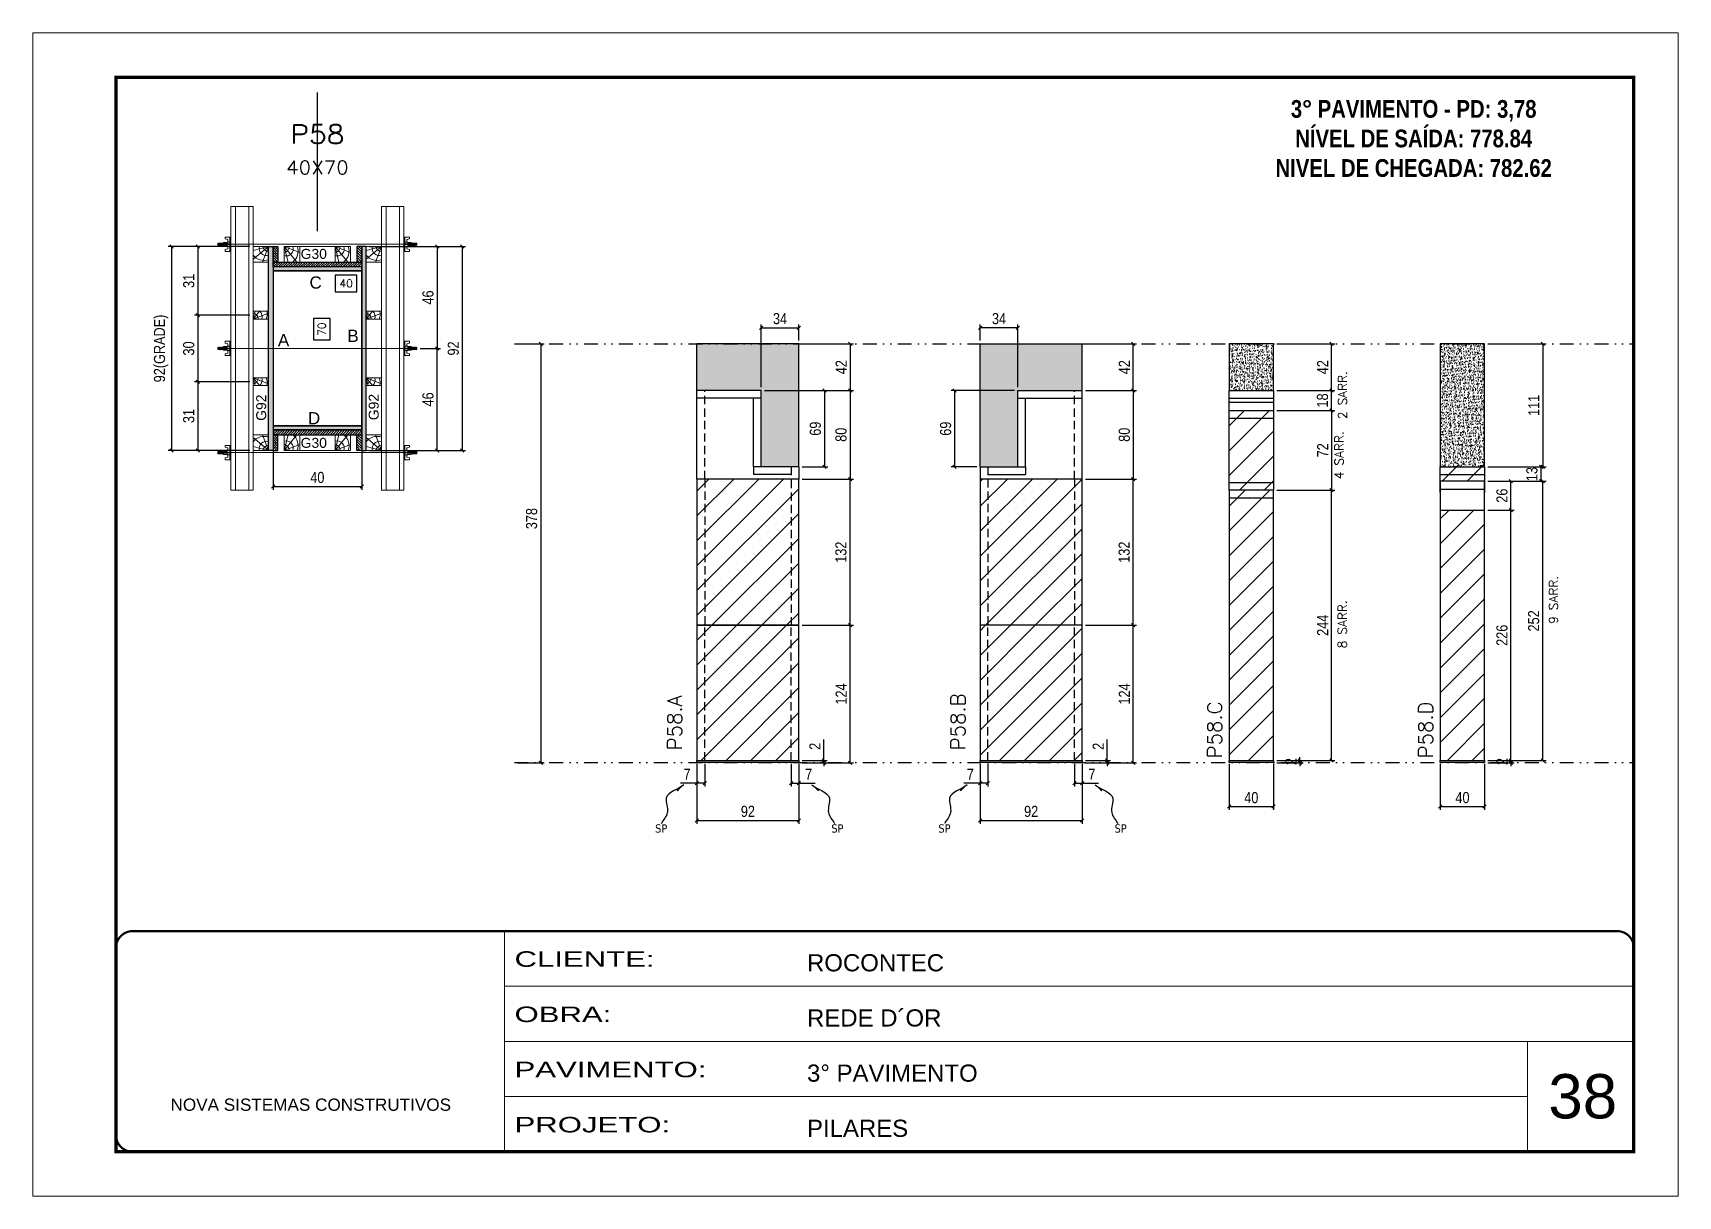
# Model space of a CAD drawing. Extents: x 2949 to 9203, y -16089 to 12527.
# Drawn here: x 4534 to 6019, y 1140 to 2190 of the extents above; entities that cross this region are included whole.
import ezdxf
from ezdxf.enums import TextEntityAlignment as Align

# ---------------------------------------------------------------- set-up
doc = ezdxf.new("R2010")
doc.units = 0
for name, pattern in [('CONTINUO', [0]), ('DASHED', [0.75, 0.5, -0.25]), ('DIVIDE2', [0.625, 0.25, -0.125, 0, -0.125, 0, -0.125]), ('HIDDEN', [0.375, 0.25, -0.125])]:
    doc.linetypes.add(name, pattern=pattern)
for name, color, linetype, lineweight in [('CARIMBO', 255, 'Continuous', 9), ('Folhas', 255, 'Continuous', 9), ('Hachura', 251, 'Continuous', 9), ('Madeira', 126, 'Continuous', 18), ('Perfil Metálico', 224, 'Continuous', 18), ('SARRAFO DE PRESSAO', 251, 'DASHED', 9), ('Texto Seção', 7, 'Continuous', 15)]:
    doc.layers.add(name, color=color, linetype=linetype, lineweight=lineweight)
for name, color, linetype in [('CHAPA', 1, 'Continuous'), ('COTA', 241, 'Continuous'), ('cotas', 4, 'Continuous'), ('FUNDOS', 1, 'Continuous'), ('MEIO_PONT', 93, 'Continuous'), ('NOMENCLATURA', 7, 'Continuous'), ('Nível', 160, 'Continuous'), ('Painéis', 200, 'Continuous'), ('SARR_2.2x7', 40, 'Continuous'), ('SARRAFO', 251, 'Continuous'), ('Sarrafo de Pressão', 42, 'HIDDEN'), ('texto', 7, 'Continuous'), ('Texto de Titulo', 7, 'Continuous'), ('Texto Qtd Sarr', 242, 'Continuous'), ('TEXTO_GERAL', 7, 'Continuous')]:
    doc.layers.add(name, color=color, linetype=linetype)
doc.styles.add('ARIAL', font='arial.ttf')
doc.styles.add('COTA TECNICA', font='techl___.ttf', dxfattribs={"height": 10})
doc.styles.add('COTA TECNICA 2X', font='techl___.ttf', dxfattribs={"height": 10})
doc.styles.add('COTA TECNICA-50', font='techl___.ttf', dxfattribs={"height": 10})
doc.styles.add('REGUA-120', font='ROMANS.shx', dxfattribs={"height": 15})
doc.styles.add('ROMANC', font='techb___.ttf', dxfattribs={"height": 2.5})
doc.styles.add('ROMANS', font='romans.shx')
doc.styles.add('SANSSERIF', font='sas_____.pfb')
doc.styles.get("Standard").update_dxf_attribs({"font": 'arial.ttf'})
doc.styles.add('Tecnologia', font='')
doc.styles.get('Tecnologia').set_extended_font_data('Forgotten Futurist')
doc.dimstyles.new('COTA PAINEL-50', dxfattribs={"dimtxt": 10, "dimasz": 3, "dimexe": 3, "dimexo": 3, "dimgap": 3, "dimtad": 1, "dimdec": 1, "dimzin": 12, "dimdsep": 46, "dimtxsty": 'COTA TECNICA-50', "dimblk1": 'OBLIQUE', "dimblk2": 'OBLIQUE', "dimsah": 1, "dimcen": 0.9, "dimclrd": 4, "dimclre": 4, "dimclrt": 240, "dimadec": 1, "dimazin": 3, "dimtfac": 1, "dimtdec": 1, "dimtmove": 0, "dimatfit": 3, "dimfxl": 1, "dimtolj": 1, "dimtzin": 12, "dimarcsym": 0})
doc.dimstyles.new('PAINEL', dxfattribs={"dimtxt": 10, "dimasz": 3, "dimexe": 3, "dimexo": 3, "dimgap": 3, "dimtad": 1, "dimdec": 1, "dimzin": 12, "dimdsep": 46, "dimtxsty": 'COTA TECNICA', "dimblk1": 'OBLIQUE', "dimblk2": 'OBLIQUE', "dimsah": 1, "dimcen": 0.9, "dimclrd": 4, "dimclre": 4, "dimclrt": 240, "dimadec": 1, "dimazin": 3, "dimtfac": 1, "dimtdec": 1, "dimtmove": 0, "dimatfit": 3, "dimfxl": 1, "dimtolj": 1, "dimtzin": 12, "dimarcsym": 0})
doc.dimstyles.new('SECAO PILAR', dxfattribs={"dimtxt": 10, "dimasz": 3, "dimexe": 3, "dimexo": 3, "dimgap": 3, "dimtad": 1, "dimdec": 1, "dimlfac": 0.5, "dimzin": 12, "dimdsep": 46, "dimtxsty": 'COTA TECNICA 2X', "dimblk1": 'OBLIQUE', "dimblk2": 'OBLIQUE', "dimsah": 1, "dimcen": 0.9, "dimclrd": 256, "dimclre": 256, "dimclrt": 256, "dimadec": 1, "dimazin": 3, "dimtfac": 1, "dimtdec": 1, "dimtmove": 0, "dimatfit": 3, "dimfxl": 1, "dimtolj": 1, "dimtzin": 12, "dimarcsym": 0})
doc.dimstyles.new('SECÇÃO 2', dxfattribs={"dimtxt": 7, "dimasz": 6, "dimexe": 0.18, "dimexo": 2, "dimgap": -4, "dimtad": 3, "dimdec": 1, "dimlfac": 0.5, "dimzin": 12, "dimdsep": 46, "dimtxsty": 'ROMANS', "dimblk": 'ARCHTICK', "dimcen": 0.09, "dimse1": 1, "dimse2": 1, "dimsd1": 1, "dimsd2": 1, "dimclrd": 180, "dimclre": 5, "dimclrt": 1, "dimadec": 0, "dimazin": 3, "dimtfac": 1, "dimtdec": 1, "dimtofl": 0, "dimtmove": 0, "dimatfit": 3, "dimldrblk": 'ARCHTICK', "dimfxl": 1, "dimtolj": 1, "dimtzin": 0, "dimarcsym": 0})
doc.dimstyles.get("Standard").update_dxf_attribs({"dimtxt": 0.18, "dimasz": 0.18, "dimexe": 0.18, "dimexo": 0.0625, "dimgap": 0.09, "dimtad": 0, "dimtih": 1, "dimtoh": 1, "dimdec": 4, "dimzin": 0, "dimdsep": 46, "dimtxsty": 'Standard', "dimcen": 0.09, "dimadec": 0, "dimazin": 0, "dimtfac": 1, "dimtdec": 4, "dimtofl": 0, "dimtmove": 0, "dimatfit": 3, "dimfxl": 1, "dimtolj": 1, "dimtzin": 0, "dimarcsym": 0})
pattern_1 = [(45, (-126085.467, -29604.921), (-11.2253202, 11.2253202), [])]
pattern_2 = [(50, (1585, 3463.7253), (5.46554, -0.4781726), [0.5715, -6.2865]), (355, (1585, 3463.7253), (-1.057303, 5.731705), [0.4572, -5.0292175]), (100.45144, (1585.4555, 3463.6855), (4.4082374, 5.2535326), [0.4857, -5.342707]), (46.1842, (1585, 3465.249), (8.132371, -1.26127), [0.85725, -9.42975]), (96.63556, (1585.678, 3465.144), (7.122124, 7.422784), [0.72855, -8.014068]), (351.18415, (1585, 3465.249), (7.122124, 7.422784), [0.685799, -7.543792]), (21, (1585.762, 3464.8683), (4.5484317, -3.067956), [0.5715, -6.2865]), (326, (1585.762, 3464.8683), (1.854061, 5.525639), [0.4572, -5.0292]), (71.45144, (1586.141, 3464.6127), (6.4024926, 2.457683), [0.4857, -5.342698]), (37.5, (1585, 3463.7253), (0.0926581, 2.5366512), [0, -4.96824, 0, -5.1054, 0, -5.04825]), (7.5, (1585, 3463.7253), (2.0045899, 3.0054172), [0, -2.91084, 0, -4.85394, 0, -1.92405]), (327.5, (1583.3007, 3463.7253), (4.0677179, -0.1718623), [0, -1.905, 0, -5.9436, 0, -7.8867]), (317.5, (1582.5387, 3463.7253), (4.4438754, 0.7627947), [0, -2.4765, 0, -3.94716, 0, -5.6007])]

msp = doc.modelspace()

# ---------------------------------------------------------------- texts
at = {"layer": 'CARIMBO', "style": 'ARIAL'}
msp.add_text('38', height=40, dxfattribs=at).set_placement((5901.89, 1209.7))
at = {"layer": 'NOMENCLATURA', "color": 2, "insert": (5780.36, 2155.62), "char_height": 16, "attachment_point": 2, "style": 'ROMANC'}
msp.add_mtext_dynamic_manual_height_columns('\\P3° PAVIMENTO - PD: 3,78\\PNÍVEL DE SAÍDA: 778.84\\PNIVEL DE CHEGADA: 782.62', width=300.2766, gutter_width=1, heights=[0], dxfattribs=at)
at = {"layer": 'texto', "color": 0, "char_height": 7.5, "attachment_point": 5}
for insert in [(5101.15, 1471.35), (5260.17, 1471.35), (5356.83, 1471.35), (5515.85, 1471.35)]:
    msp.add_mtext('{\\fTahoma|b0|i0|c0|p34;\\C4;SP}', dxfattribs=dict(at, insert=insert))
at = {"layer": 'Texto Seção', "linetype": 'Continuous', "style": 'ROMANS'}
for s, p in [('2 SARR.', (5720.08, 1840.94)), ('4 SARR.', (5717.04, 1786.7)), ('9 SARR.', (5910.53, 1656.12)), ('8 SARR.', (5719.93, 1634.08))]:
    msp.add_text(s, height=8, rotation=90, dxfattribs=at).set_placement(p)
at = {"layer": 'Texto Seção', "char_height": 13, "width": 285.3299, "attachment_point": 7, "rotation": 90, "style": 'REGUA-120'}
for s, insert in [('P58.A', (5119.92, 1542.09)), ('\\pxt3;P58.B', (5375.6, 1542.09)), ('P58.C', (5607.11, 1534.77)), ('P58.D', (5797.72, 1534.77))]:
    msp.add_mtext(s, dxfattribs=dict(at, insert=insert))
at = {"layer": 'TEXTO_GERAL', "style": 'ARIAL'}
for s, p in [('C', (4789.24, 1964.24)), ('A', (4760.29, 1912.18)), ('B', (4823, 1916.1)), ('D', (4787.83, 1841.74))]:
    msp.add_text(s, height=11, dxfattribs=at).set_placement(p, align=Align.MIDDLE_CENTER)
at = {"layer": 'TEXTO_GERAL', "color": 0, "linetype": 'Continuous', "style": 'SANSSERIF'}
for p in [(4740.1, 1839.4), (4841.66, 1839.95)]:
    msp.add_text('G92', height=9, rotation=90, dxfattribs=at).set_placement(p, align=Align.MIDDLE_LEFT)
at = {"layer": 'TEXTO_GERAL', "color": 0, "linetype": 'Continuous', "char_height": 9, "width": 285.3299, "style": 'SANSSERIF'}
for insert, attachment_point in [((4775.68, 1994.59), 1), ((4775.68, 1814.88), 7)]:
    msp.add_mtext('G30', dxfattribs=dict(at, insert=insert, attachment_point=attachment_point))

# ---------------------------------------------------------------- blocks, each defined once
blk = doc.blocks.new('9999999999')
at = {"color": 30, "linetype": 'CONTINUO'}
for p, q in [((98564.6, 34230.2), (98564.6, 34429.4)), ((98564.6, 34379.6), (99584, 34379.6)), ((98564.6, 34329.8), (99488, 34329.8)), ((99584, 34329.8), (99488, 34329.8)), ((99488, 34329.8), (99488, 34230.2)), ((98564.6, 34280), (99488, 34280))]:
    blk.add_line(p, q, dxfattribs=at)
at = {"color": 30, "linetype": 'CONTINUO', "const_width": 2}
blk.add_lwpolyline([(99584, 34230.2), (99584, 34414.4, 0.414214), (99569, 34429.4), (98229, 34429.4, 0.414214), (98214, 34414.4), (98214, 34245.2, 0.414214), (98229, 34230.2), (99584, 34230.2)], format="xyb", dxfattribs=at)
at = {"layer": 'Folhas'}
blk.add_lwpolyline([(98139, 34190.2), (99624, 34190.2), (99624, 35240.2), (98139, 35240.2)], close=True, dxfattribs=at)
at = {"layer": 'Folhas', "color": 30, "const_width": 3}
blk.add_lwpolyline([(98214, 34230.2), (99584, 34230.2), (99584, 35200.2), (98214, 35200.2)], close=True, dxfattribs=at)
at = {"color": 7, "linetype": 'Continuous', "ltscale": 5, "style": 'ARIAL'}
for s, height, p in [('ROCONTEC', 15.48, (98837.7, 34393.1)), ('REDE D´OR', 15.48, (98837.7, 34343.3)), ('3° PAVIMENTO', 15.483, (98837.7, 34293.5)), ('NOVA SISTEMAS CONSTRUTIVOS', 11.059, (98263.2, 34267.2)), ('PILARES', 15.48, (98837.7, 34243.7))]:
    blk.add_text(s, height=height, dxfattribs=at).set_placement(p)
at = {"layer": 'Folhas', "color": 7, "style": 'Tecnologia', "width": 1.5}
for s, p in [('CLIENTE:', (98573.7, 34397.2)), ('OBRA:', (98573.7, 34347.3)), ('PAVIMENTO:', (98573.7, 34297.5)), ('PROJETO:', (98573.7, 34247.7))]:
    blk.add_text(s, height=14, dxfattribs=at).set_placement(p)
blk = doc.blocks.new('titulo1')
at = {"layer": 'Defpoints', "color": 252, "linetype": 'HIDDEN', "ltscale": 2}
blk.add_line((0, 0), (0, 125), dxfattribs=at)
at = {"layer": 'Defpoints', "style": 'ROMANS', "oblique": 15}
blk.add_attdef('FOLHA', text='', height=10, dxfattribs=at).set_placement((0, 15.6), align=Align.MIDDLE_CENTER)
at = {"layer": 'Texto Qtd Sarr', "color": 3, "style": 'ROMANS', "oblique": 15}
for tag, height, p in [('TITULO', 17, (0, 71.4)), ('SEÇÃO', 12, (0, 41.5))]:
    blk.add_attdef(tag, text='', height=height, dxfattribs=at).set_placement(p, align=Align.MIDDLE_CENTER)
blk = doc.blocks.new('_Oblique')
at = {"color": 0, "linetype": 'ByBlock', "lineweight": -2}
blk.add_line((-0.5, -0.5), (0.5, 0.5), dxfattribs=at)
blk = doc.blocks.new('*D1271')
at = {"layer": 'cotas', "color": 4, "linetype": 'ByBlock', "lineweight": -2, "transparency": 16777216}
for p, q in [((4971.7, 1908.8), (4995.4, 1908.8)), ((4992.4, 1908.8), (4992.4, 1530.8)), ((4971.7, 1530.8), (4995.4, 1530.8))]:
    blk.add_line(p, q, dxfattribs=at)
at = {"layer": 'Defpoints', "color": 0, "linetype": 'ByBlock', "transparency": 16777216}
for p in [(4968.7, 1908.8), (4968.7, 1530.8), (4992.4, 1530.8)]:
    blk.add_point(p, dxfattribs=at)
at = {"layer": 'cotas', "color": 4, "linetype": 'ByBlock', "lineweight": -2, "transparency": 16777216, "xscale": 3, "yscale": 3, "zscale": 3}
for p, rotation in [((4992.4, 1908.8), 90), ((4992.4, 1530.8), 270)]:
    blk.add_blockref('_Oblique', p, dxfattribs=dict(at, rotation=rotation))
at = {"layer": 'cotas', "color": 240, "linetype": 'ByBlock', "transparency": 16777216, "insert": (4984.2, 1751.1), "char_height": 10, "attachment_point": 5, "rotation": 90, "style": 'COTA TECNICA'}
blk.add_mtext('\\A1;378', dxfattribs=at)
blk = doc.blocks.new('*D1259')
at = {"layer": 'COTA', "color": 180, "lineweight": -2, "transparency": 16777216}
for p, q in [((4802.3, 1931.8), (4787.3, 1931.8)), ((4787.3, 1931.8), (4787.3, 1912.4)), ((4802.3, 1912.4), (4802.3, 1931.8)), ((4787.3, 1912.4), (4802.3, 1912.4))]:
    blk.add_line(p, q, dxfattribs=at)
at = {"layer": 'Defpoints', "color": 0, "transparency": 16777216}
for p in [(4750.8, 1974.7), (4750.8, 1834.7), (4806.3, 1834.7)]:
    blk.add_point(p, dxfattribs=at)
at = {"layer": 'COTA', "color": 1, "transparency": 16777216, "insert": (4794.8, 1922.1), "char_height": 7, "attachment_point": 5, "rotation": 90, "style": 'ROMANS'}
blk.add_mtext('\\A1;70', dxfattribs=at)
blk = doc.blocks.new('_ArchTick')
at = {"color": 0, "linetype": 'ByBlock', "const_width": 0.15}
blk.add_lwpolyline([(-0.5, -0.5), (0.5, 0.5)], dxfattribs=at)
blk = doc.blocks.new('*D1260')
at = {"layer": 'COTA', "lineweight": -2, "transparency": 16777216}
for p, q in [((4837.8, 1996.7), (4924.6, 1996.7)), ((4921.6, 1996.7), (4921.6, 1812.7)), ((4837.8, 1812.7), (4924.6, 1812.7))]:
    blk.add_line(p, q, dxfattribs=at)
at = {"layer": 'Defpoints', "color": 0, "transparency": 16777216}
for p in [(4834.8, 1996.7), (4834.8, 1812.7), (4921.6, 1812.7)]:
    blk.add_point(p, dxfattribs=at)
at = {"layer": 'COTA', "lineweight": -2, "transparency": 16777216, "xscale": 3, "yscale": 3, "zscale": 3}
for p, rotation in [((4921.6, 1996.7), 90), ((4921.6, 1812.7), 270)]:
    blk.add_blockref('_Oblique', p, dxfattribs=dict(at, rotation=rotation))
at = {"layer": 'COTA', "transparency": 16777216, "insert": (4913.5, 1904.7), "char_height": 10, "attachment_point": 5, "rotation": 90, "style": 'COTA TECNICA 2X'}
blk.add_mtext('\\A1;92', dxfattribs=at)
blk = doc.blocks.new('*D1261')
at = {"layer": 'COTA', "lineweight": -2, "transparency": 16777216}
for p, q in [((4871.8, 1996.7), (4901.8, 1996.7)), ((4898.8, 1996.7), (4898.8, 1904.7)), ((4883.6, 1904.7), (4901.8, 1904.7))]:
    blk.add_line(p, q, dxfattribs=at)
at = {"layer": 'Defpoints', "color": 0, "transparency": 16777216}
for p in [(4868.8, 1996.7), (4880.6, 1904.7), (4898.8, 1904.7)]:
    blk.add_point(p, dxfattribs=at)
at = {"layer": 'COTA', "lineweight": -2, "transparency": 16777216, "xscale": 3, "yscale": 3, "zscale": 3}
for p, rotation in [((4898.8, 1996.7), 90), ((4898.8, 1904.7), 270)]:
    blk.add_blockref('_Oblique', p, dxfattribs=dict(at, rotation=rotation))
at = {"layer": 'COTA', "transparency": 16777216, "insert": (4890.7, 1950.7), "char_height": 10, "attachment_point": 5, "rotation": 90, "style": 'COTA TECNICA 2X'}
blk.add_mtext('\\A1;46', dxfattribs=at)
blk = doc.blocks.new('*D1262')
at = {"layer": 'COTA', "lineweight": -2, "transparency": 16777216}
for p, q in [((4883.6, 1904.7), (4901.8, 1904.7)), ((4898.8, 1812.7), (4898.8, 1904.7)), ((4871.8, 1812.7), (4901.8, 1812.7))]:
    blk.add_line(p, q, dxfattribs=at)
at = {"layer": 'Defpoints', "color": 0, "transparency": 16777216}
for p in [(4880.6, 1904.7), (4898.8, 1904.7), (4868.8, 1812.7)]:
    blk.add_point(p, dxfattribs=at)
at = {"layer": 'COTA', "lineweight": -2, "transparency": 16777216, "xscale": 3, "yscale": 3, "zscale": 3}
for p, rotation in [((4898.8, 1904.7), 90), ((4898.8, 1812.7), 270)]:
    blk.add_blockref('_Oblique', p, dxfattribs=dict(at, rotation=rotation))
at = {"layer": 'COTA', "transparency": 16777216, "insert": (4890.7, 1858.7), "char_height": 10, "attachment_point": 5, "rotation": 90, "style": 'COTA TECNICA 2X'}
blk.add_mtext('\\A1;46', dxfattribs=at)
blk = doc.blocks.new('*D1263')
at = {"layer": 'COTA', "color": 180, "lineweight": -2, "transparency": 16777216}
for p, q in [((4826.3, 1970.9), (4807, 1970.9)), ((4807, 1970.9), (4807, 1955.9)), ((4826.3, 1955.9), (4826.3, 1970.9)), ((4807, 1955.9), (4826.3, 1955.9))]:
    blk.add_line(p, q, dxfattribs=at)
at = {"layer": 'Defpoints', "color": 0, "transparency": 16777216}
for p in [(4750.8, 1974.7), (4830.8, 1974.7), (4830.8, 1951.9)]:
    blk.add_point(p, dxfattribs=at)
at = {"layer": 'COTA', "color": 1, "transparency": 16777216, "insert": (4816.7, 1963.4), "char_height": 7, "attachment_point": 5, "style": 'ROMANS'}
blk.add_mtext('\\A1;40', dxfattribs=at)
blk = doc.blocks.new('PONTALETE')
at = {"layer": 'Madeira'}
for q in [(2.71, 7), (7, 5.76), (7, 1.74)]:
    blk.add_line((0, 0), q, dxfattribs=at)
blk.add_lwpolyline([(0, 0), (7, 0), (7, 7), (0, 7)], close=True, dxfattribs=at)
for centre, radius, start, end in [((2.04, 0.06), 6.23, 37.28179, 109.09128), ((1.09, 0.9), 3.19, 343.60304, 109.98471), ((-0.21, -0.78), 3.09, 14.63219, 86.0383)]:
    blk.add_arc(centre, radius, start, end, dxfattribs=at)
blk = doc.blocks.new('*D1264')
at = {"layer": 'COTA', "lineweight": -2, "transparency": 16777216}
for p, q in [((4729.8, 1996.7), (4656.1, 1996.7)), ((4659.1, 1996.7), (4659.1, 1812.7)), ((4729.8, 1812.7), (4656.1, 1812.7))]:
    blk.add_line(p, q, dxfattribs=at)
at = {"layer": 'Defpoints', "color": 0, "transparency": 16777216}
for p in [(4732.8, 1996.7), (4659.1, 1812.7), (4732.8, 1812.7)]:
    blk.add_point(p, dxfattribs=at)
at = {"layer": 'COTA', "lineweight": -2, "transparency": 16777216, "xscale": 3, "yscale": 3, "zscale": 3}
for p, rotation in [((4659.1, 1996.7), 90), ((4659.1, 1812.7), 270)]:
    blk.add_blockref('_Oblique', p, dxfattribs=dict(at, rotation=rotation))
at = {"layer": 'COTA', "transparency": 16777216, "insert": (4649.8, 1904.7), "char_height": 10, "attachment_point": 5, "rotation": 90, "style": 'COTA TECNICA 2X'}
blk.add_mtext('\\A1;92(GRADE)', dxfattribs=at)
blk = doc.blocks.new('MEIO PONTALETE')
at = {"layer": 'Madeira'}
for q in [(2.71, 7), (3.5, 2.88), (3.5, 0.87)]:
    blk.add_line((0, 0), q, dxfattribs=at)
blk.add_lwpolyline([(0, 0), (3.5, 0), (3.5, 7), (0, 7)], close=True, dxfattribs=at)
for centre, radius, start, end in [((2.04, 0.06), 6.23, 76.44987, 109.09128), ((1.09, 0.9), 3.19, 40.90626, 109.98471), ((-0.21, -0.78), 3.09, 14.63219, 86.0383)]:
    blk.add_arc(centre, radius, start, end, dxfattribs=at)
blk = doc.blocks.new('*D1265')
at = {"layer": 'COTA', "lineweight": -2, "transparency": 16777216}
for p, q in [((4729.8, 1874.7), (4679.9, 1874.7)), ((4682.9, 1874.7), (4682.9, 1812.7)), ((4729.8, 1812.7), (4679.9, 1812.7))]:
    blk.add_line(p, q, dxfattribs=at)
at = {"layer": 'Defpoints', "color": 0, "transparency": 16777216}
for p in [(4732.8, 1874.7), (4682.9, 1812.7), (4732.8, 1812.7)]:
    blk.add_point(p, dxfattribs=at)
at = {"layer": 'COTA', "lineweight": -2, "transparency": 16777216, "xscale": 3, "yscale": 3, "zscale": 3}
for p, rotation in [((4682.9, 1874.7), 90), ((4682.9, 1812.7), 270)]:
    blk.add_blockref('_Oblique', p, dxfattribs=dict(at, rotation=rotation))
at = {"layer": 'COTA', "transparency": 16777216, "insert": (4674.7, 1843.7), "char_height": 10, "attachment_point": 5, "rotation": 90, "style": 'COTA TECNICA 2X'}
blk.add_mtext('\\A1;31', dxfattribs=at)
blk = doc.blocks.new('C')
at = {"layer": 'Hachura', "color": 0}
for p, q in [((0, 3.22), (0, -3.22)), ((0.45, 3.22), (0, 3.22)), ((0.46, 3.16), (0, 3.16)), ((0.46, 3.05), (0, 3.05)), ((0.46, 2.88), (0, 2.88)), ((0, 2.75), (0, -1.16)), ((0.46, 2.65), (0, 2.65)), ((0.46, 2.23), (0, 2.23)), ((0.46, 1.51), (0, 1.51)), ((0.39, 0.49), (0.17, 0.49)), ((0.45, -3.23), (0.45, 3.22)), ((0.45, 3.22), (2.58, 3.22)), ((1.74, 0.97), (0.45, 0.97)), ((1.45, 0.1), (0.45, 0.1)), ((1.35, 1.94), (1.35, 0.96)), ((2.58, 2.39), (1.47, 2.09)), ((1.74, -0.97), (1.74, 0.97)), ((1.74, 0.97), (1.74, 0.84)), ((1.74, 0.97), (1.74, 0.84)), ((1.74, 0.84), (3.35, 0.84)), ((3.35, 0.45), (1.74, 0.45)), ((2.58, 3.22), (2.58, 2.39)), ((3.32, 0.84), (3.32, -0.84)), ((3.35, 0.84), (3.35, -0.84)), ((3.68, 0.45), (3.35, 0.45)), ((3.84, -0.52), (3.35, 0.45)), ((3.35, 0.06), (3.67, -0.57)), ((3.68, 0.45), (4.16, -0.52)), ((3.72, 0.5), (4.25, -0.57)), ((4.37, -0.55), (3.83, 0.53)), ((4.15, 0.45), (3.93, 0.45)), ((4.42, -0.52), (3.93, 0.45)), ((4.15, 0.45), (4.26, 0.45)), ((4.26, 0.45), (4.74, -0.52)), ((4.3, 0.5), (4.83, -0.57)), ((4.95, -0.55), (4.41, 0.53)), ((4.51, 0.45), (4.84, 0.45)), ((5, -0.52), (4.51, 0.45)), ((4.84, 0.45), (5.32, -0.52)), ((4.88, 0.5), (5.41, -0.57)), ((5.53, -0.55), (4.99, 0.53)), ((5.58, -0.52), (5.09, 0.45)), ((5.42, 0.45), (5.09, 0.45)), ((5.58, -0.52), (5.09, 0.45)), ((5.42, 0.45), (5.74, -0.19)), ((5.46, 0.5), (5.74, -0.07)), ((5.74, 0.19), (5.57, 0.53)), ((5.74, 0.32), (5.68, 0.45)), ((5.68, 0.45), (5.74, 0.45)), ((5.74, 0.45), (5.9, 0.29)), ((5.74, 0.45), (5.74, -0.52)), ((5.9, -0.36), (5.9, 0.29)), ((0.45, 0), (0, 0)), ((0.46, -1.52), (0, -1.52)), ((0.46, -2.23), (0, -2.23)), ((0.46, -2.65), (0, -2.65)), ((0.46, -2.88), (0, -2.88)), ((0.46, -3.05), (0, -3.05)), ((0.46, -3.16), (0, -3.16)), ((0, -3.22), (2.57, -3.22)), ((0.08, -0.48), (0.29, -0.48)), ((0.29, -0.48), (0.4, -0.48)), ((0.45, 0), (0.45, -0.97)), ((0.45, -0.16), (1.45, -0.16)), ((0.45, -0.65), (0.45, -0.32)), ((0.45, -3.23), (0.45, -0.65)), ((0.45, -0.97), (1.74, -0.97)), ((1.35, -1.94), (1.35, -0.97)), ((2.58, -2.39), (1.47, -2.1)), ((3.35, -0.32), (1.74, -0.32)), ((3.35, -0.84), (1.74, -0.84)), ((2.58, -3.23), (2.58, -2.39)), ((3.35, -0.07), (3.58, -0.52)), ((3.35, -0.52), (3.58, -0.52)), ((3.84, -0.52), (4.16, -0.52)), ((4.42, -0.52), (4.74, -0.52)), ((4.63, -0.52), (4.74, -0.52)), ((5, -0.52), (5.32, -0.52)), ((5.58, -0.52), (5.74, -0.52)), ((5.74, -0.52), (5.9, -0.36)), ((5.74, -0.52), (5.74, -0.52))]:
    blk.add_line(p, q, dxfattribs=at)
for centre, radius, start, end in [((1.52, 1.94), 0.161, 104.74356, 180), ((1.44, -0.03), 0.129, 272.69497, 87.30503), ((3.81, 0.39), 0.143, 25.56881, 154.43119), ((4.39, 0.39), 0.143, 25.56881, 154.43119), ((4.97, 0.39), 0.143, 25.56881, 154.43119), ((5.55, 0.39), 0.143, 25.56881, 154.43119), ((0.17, -0.37), 0.174, 221.74404, 317.85924), ((1.52, -1.94), 0.161, 180, 255.25644), ((3.71, -0.4), 0.174, 222.14076, 318.25596), ((4.29, -0.4), 0.174, 222.14076, 318.25596), ((4.87, -0.4), 0.174, 222.14076, 318.25596), ((5.45, -0.4), 0.174, 222.14076, 318.25596), ((5.61, -0.4), 0.174, 317.85924, 318.25596)]:
    blk.add_arc(centre, radius, start, end, dxfattribs=at)
blk = doc.blocks.new('*D1266')
at = {"layer": 'COTA', "lineweight": -2, "transparency": 16777216}
for p, q in [((4729.8, 1996.7), (4679.9, 1996.7)), ((4682.9, 1996.7), (4682.9, 1934.7)), ((4729.8, 1934.7), (4679.9, 1934.7))]:
    blk.add_line(p, q, dxfattribs=at)
at = {"layer": 'Defpoints', "color": 0, "transparency": 16777216}
for p in [(4732.8, 1996.7), (4682.9, 1934.7), (4732.8, 1934.7)]:
    blk.add_point(p, dxfattribs=at)
at = {"layer": 'COTA', "lineweight": -2, "transparency": 16777216, "xscale": 3, "yscale": 3, "zscale": 3}
for p, rotation in [((4682.9, 1996.7), 90), ((4682.9, 1934.7), 270)]:
    blk.add_blockref('_Oblique', p, dxfattribs=dict(at, rotation=rotation))
at = {"layer": 'COTA', "transparency": 16777216, "insert": (4674.7, 1965.7), "char_height": 10, "attachment_point": 5, "rotation": 90, "style": 'COTA TECNICA 2X'}
blk.add_mtext('\\A1;31', dxfattribs=at)
blk = doc.blocks.new('*D1267')
at = {"layer": 'COTA', "lineweight": -2, "transparency": 16777216}
for p, q in [((4729.8, 1934.7), (4679.9, 1934.7)), ((4682.9, 1934.7), (4682.9, 1874.7)), ((4729.8, 1874.7), (4679.9, 1874.7))]:
    blk.add_line(p, q, dxfattribs=at)
at = {"layer": 'Defpoints', "color": 0, "transparency": 16777216}
for p in [(4732.8, 1934.7), (4682.9, 1874.7), (4732.8, 1874.7)]:
    blk.add_point(p, dxfattribs=at)
at = {"layer": 'COTA', "lineweight": -2, "transparency": 16777216, "xscale": 3, "yscale": 3, "zscale": 3}
for p, rotation in [((4682.9, 1934.7), 90), ((4682.9, 1874.7), 270)]:
    blk.add_blockref('_Oblique', p, dxfattribs=dict(at, rotation=rotation))
at = {"layer": 'COTA', "transparency": 16777216, "insert": (4674.7, 1904.7), "char_height": 10, "attachment_point": 5, "rotation": 90, "style": 'COTA TECNICA 2X'}
blk.add_mtext('\\A1;30', dxfattribs=at)
blk = doc.blocks.new('*D1272')
at = {"layer": 'COTA', "lineweight": -2, "transparency": 16777216}
for p, q in [((4750.8, 1828.1), (4750.8, 1777.1)), ((4830.8, 1828.1), (4830.8, 1777.1)), ((4750.8, 1780.1), (4830.8, 1780.1))]:
    blk.add_line(p, q, dxfattribs=at)
at = {"layer": 'Defpoints', "color": 0, "transparency": 16777216}
for p in [(4750.8, 1831.1), (4830.8, 1831.1), (4830.8, 1780.1)]:
    blk.add_point(p, dxfattribs=at)
at = {"layer": 'COTA', "lineweight": -2, "transparency": 16777216, "xscale": 3, "yscale": 3, "zscale": 3, "rotation": 180}
blk.add_blockref('_Oblique', (4750.8, 1780.1), dxfattribs=at)
at = {"layer": 'COTA', "lineweight": -2, "transparency": 16777216, "xscale": 3, "yscale": 3, "zscale": 3}
blk.add_blockref('_Oblique', (4830.8, 1780.1), dxfattribs=at)
at = {"layer": 'COTA', "transparency": 16777216, "insert": (4790.8, 1788.2), "char_height": 10, "attachment_point": 5, "style": 'COTA TECNICA 2X'}
blk.add_mtext('\\A1;40', dxfattribs=at)
blk = doc.blocks.new('*D1242')
at = {"layer": 'COTA', "color": 4, "lineweight": -2, "transparency": 16777216}
for p, q in [((5133.4, 1529.8), (5133.4, 1475.7)), ((5225.4, 1529.8), (5225.4, 1475.7)), ((5133.4, 1478.7), (5225.4, 1478.7))]:
    blk.add_line(p, q, dxfattribs=at)
at = {"layer": 'Defpoints', "color": 0, "transparency": 16777216}
for p in [(5133.4, 1532.8), (5225.4, 1532.8), (5225.4, 1478.7)]:
    blk.add_point(p, dxfattribs=at)
at = {"layer": 'COTA', "color": 4, "lineweight": -2, "transparency": 16777216, "xscale": 3, "yscale": 3, "zscale": 3, "rotation": 180}
blk.add_blockref('_Oblique', (5133.4, 1478.7), dxfattribs=at)
at = {"layer": 'COTA', "color": 4, "lineweight": -2, "transparency": 16777216, "xscale": 3, "yscale": 3, "zscale": 3}
blk.add_blockref('_Oblique', (5225.4, 1478.7), dxfattribs=at)
at = {"layer": 'COTA', "color": 240, "transparency": 16777216, "insert": (5179.4, 1486.8), "char_height": 10, "attachment_point": 5, "style": 'COTA TECNICA'}
blk.add_mtext('\\A1;92', dxfattribs=at)
blk = doc.blocks.new('*D1243')
at = {"layer": 'COTA', "color": 4, "lineweight": -2, "transparency": 16777216}
for p, q in [((5228.4, 1654.8), (5274.6, 1654.8)), ((5271.6, 1530.8), (5271.6, 1654.8)), ((5228.4, 1530.8), (5274.6, 1530.8))]:
    blk.add_line(p, q, dxfattribs=at)
at = {"layer": 'Defpoints', "color": 0, "transparency": 16777216}
for p in [(5225.4, 1654.8), (5271.6, 1654.8), (5225.4, 1530.8)]:
    blk.add_point(p, dxfattribs=at)
at = {"layer": 'COTA', "color": 4, "lineweight": -2, "transparency": 16777216, "xscale": 3, "yscale": 3, "zscale": 3}
for p, rotation in [((5271.6, 1654.8), 90), ((5271.6, 1530.8), 270)]:
    blk.add_blockref('_Oblique', p, dxfattribs=dict(at, rotation=rotation))
at = {"layer": 'COTA', "color": 240, "transparency": 16777216, "insert": (5263.6, 1592.8), "char_height": 10, "attachment_point": 5, "rotation": 90, "style": 'COTA TECNICA-50'}
blk.add_mtext('\\A1;124', dxfattribs=at)
blk = doc.blocks.new('*D1244')
at = {"layer": 'COTA', "color": 4, "lineweight": -2, "transparency": 16777216}
for p, q in [((5247.9, 1532.8), (5247.9, 1551.6)), ((5228.4, 1532.8), (5250.9, 1532.8)), ((5228.4, 1530.8), (5250.9, 1530.8)), ((5247.9, 1530.8), (5247.9, 1532.8)), ((5247.9, 1530.8), (5247.9, 1527.8))]:
    blk.add_line(p, q, dxfattribs=at)
at = {"layer": 'Defpoints', "color": 0, "transparency": 16777216}
for p in [(5225.4, 1532.8), (5225.4, 1530.8), (5247.9, 1530.8)]:
    blk.add_point(p, dxfattribs=at)
at = {"layer": 'COTA', "color": 4, "lineweight": -2, "transparency": 16777216, "xscale": 3, "yscale": 3, "zscale": 3}
for p, rotation in [((5247.9, 1532.8), 270), ((5247.9, 1530.8), 90)]:
    blk.add_blockref('_Oblique', p, dxfattribs=dict(at, rotation=rotation))
at = {"layer": 'COTA', "color": 240, "transparency": 16777216, "insert": (5239.9, 1545.6), "char_height": 10, "attachment_point": 5, "rotation": 90, "style": 'COTA TECNICA-50'}
blk.add_mtext('\\A1;2', dxfattribs=at)
blk = doc.blocks.new('*D1245')
at = {"layer": 'COTA', "color": 4, "lineweight": -2, "transparency": 16777216}
for p, q in [((5140.4, 1529.8), (5140.4, 1509.3)), ((5133.4, 1527.8), (5133.4, 1509.3)), ((5133.4, 1512.3), (5118.7, 1512.3)), ((5140.4, 1512.3), (5133.4, 1512.3))]:
    blk.add_line(p, q, dxfattribs=at)
at = {"layer": 'Defpoints', "color": 0, "transparency": 16777216}
for p in [(5133.4, 1530.8), (5140.4, 1532.8), (5133.4, 1512.3)]:
    blk.add_point(p, dxfattribs=at)
at = {"layer": 'COTA', "color": 4, "lineweight": -2, "transparency": 16777216, "xscale": 3, "yscale": 3, "zscale": 3, "rotation": 180}
blk.add_blockref('_Oblique', (5133.4, 1512.3), dxfattribs=at)
at = {"layer": 'COTA', "color": 4, "lineweight": -2, "transparency": 16777216, "xscale": 3, "yscale": 3, "zscale": 3}
blk.add_blockref('_Oblique', (5140.4, 1512.3), dxfattribs=at)
at = {"layer": 'COTA', "color": 240, "transparency": 16777216, "insert": (5124.5, 1520.4), "char_height": 10, "attachment_point": 5, "style": 'COTA TECNICA-50'}
blk.add_mtext('\\A1;7', dxfattribs=at)
blk = doc.blocks.new('*D1246')
at = {"layer": 'COTA', "color": 4, "lineweight": -2, "transparency": 16777216}
for p, q in [((5218.4, 1529.8), (5218.4, 1509.3)), ((5225.4, 1527.8), (5225.4, 1509.3)), ((5218.4, 1512.3), (5225.4, 1512.3)), ((5225.4, 1512.3), (5240.1, 1512.3))]:
    blk.add_line(p, q, dxfattribs=at)
at = {"layer": 'Defpoints', "color": 0, "transparency": 16777216}
for p in [(5218.4, 1532.8), (5225.4, 1530.8), (5225.4, 1512.3)]:
    blk.add_point(p, dxfattribs=at)
at = {"layer": 'COTA', "color": 4, "lineweight": -2, "transparency": 16777216, "xscale": 3, "yscale": 3, "zscale": 3, "rotation": 180}
blk.add_blockref('_Oblique', (5218.4, 1512.3), dxfattribs=at)
at = {"layer": 'COTA', "color": 4, "lineweight": -2, "transparency": 16777216, "xscale": 3, "yscale": 3, "zscale": 3}
blk.add_blockref('_Oblique', (5225.4, 1512.3), dxfattribs=at)
at = {"layer": 'COTA', "color": 240, "transparency": 16777216, "insert": (5234.3, 1520.4), "char_height": 10, "attachment_point": 5, "style": 'COTA TECNICA-50'}
blk.add_mtext('\\A1;7', dxfattribs=at)
blk = doc.blocks.new('*D1247')
at = {"layer": 'COTA', "color": 4, "lineweight": -2, "transparency": 16777216}
for p, q in [((5847.4, 1784.8), (5899.9, 1784.8)), ((5896.9, 1532.8), (5896.9, 1784.8)), ((5847.4, 1532.8), (5899.9, 1532.8))]:
    blk.add_line(p, q, dxfattribs=at)
at = {"layer": 'Defpoints', "color": 0, "transparency": 16777216}
for p in [(5844.4, 1784.8), (5896.9, 1784.8), (5844.4, 1532.8)]:
    blk.add_point(p, dxfattribs=at)
at = {"layer": 'COTA', "color": 4, "lineweight": -2, "transparency": 16777216, "xscale": 3, "yscale": 3, "zscale": 3}
for p, rotation in [((5896.9, 1784.8), 90), ((5896.9, 1532.8), 270)]:
    blk.add_blockref('_Oblique', p, dxfattribs=dict(at, rotation=rotation))
at = {"layer": 'COTA', "color": 240, "transparency": 16777216, "insert": (5888.7, 1658.8), "char_height": 10, "attachment_point": 5, "rotation": 90, "style": 'COTA TECNICA'}
blk.add_mtext('\\A1;252', dxfattribs=at)
blk = doc.blocks.new('*D1248')
at = {"layer": 'COTA', "color": 4, "lineweight": -2, "transparency": 16777216}
for p, q in [((5804.4, 1529.8), (5804.4, 1488.1)), ((5844.4, 1529.8), (5844.4, 1488.1)), ((5804.4, 1491.1), (5844.4, 1491.1))]:
    blk.add_line(p, q, dxfattribs=at)
at = {"layer": 'Defpoints', "color": 0, "transparency": 16777216}
for p in [(5804.4, 1532.8), (5844.4, 1532.8), (5844.4, 1491.1)]:
    blk.add_point(p, dxfattribs=at)
at = {"layer": 'COTA', "color": 4, "lineweight": -2, "transparency": 16777216, "xscale": 3, "yscale": 3, "zscale": 3, "rotation": 180}
blk.add_blockref('_Oblique', (5804.4, 1491.1), dxfattribs=at)
at = {"layer": 'COTA', "color": 4, "lineweight": -2, "transparency": 16777216, "xscale": 3, "yscale": 3, "zscale": 3}
blk.add_blockref('_Oblique', (5844.4, 1491.1), dxfattribs=at)
at = {"layer": 'COTA', "color": 240, "transparency": 16777216, "insert": (5824.4, 1499.2), "char_height": 10, "attachment_point": 5, "style": 'COTA TECNICA'}
blk.add_mtext('\\A1;40', dxfattribs=at)
blk = doc.blocks.new('*D1249')
at = {"layer": 'COTA', "color": 4, "lineweight": -2, "transparency": 16777216}
for p, q in [((5847.4, 1532.8), (5871.2, 1532.8)), ((5847.4, 1530.8), (5871.2, 1530.8)), ((5868.2, 1532.8), (5868.2, 1535.8)), ((5868.2, 1530.8), (5868.2, 1532.8)), ((5868.2, 1530.8), (5868.2, 1527.8))]:
    blk.add_line(p, q, dxfattribs=at)
at = {"layer": 'Defpoints', "color": 0, "transparency": 16777216}
for p in [(5844.4, 1532.8), (5844.4, 1530.8), (5868.2, 1532.8)]:
    blk.add_point(p, dxfattribs=at)
at = {"layer": 'COTA', "color": 4, "lineweight": -2, "transparency": 16777216, "xscale": 3, "yscale": 3, "zscale": 3}
for p, rotation in [((5868.2, 1532.8), 270), ((5868.2, 1530.8), 90)]:
    blk.add_blockref('_Oblique', p, dxfattribs=dict(at, rotation=rotation))
at = {"layer": 'COTA', "color": 240, "transparency": 16777216, "insert": (5860.2, 1531.8), "char_height": 10, "attachment_point": 5, "rotation": 90, "style": 'COTA TECNICA-50'}
blk.add_mtext('\\A1;2', dxfattribs=at)
blk = doc.blocks.new('*D1268')
at = {"layer": 'COTA', "color": 4, "linetype": 'ByBlock', "lineweight": -2, "transparency": 16777216}
for p, q in [((5847.4, 1758.8), (5871.2, 1758.8)), ((5868.2, 1532.8), (5868.2, 1758.8)), ((5847.4, 1532.8), (5871.2, 1532.8))]:
    blk.add_line(p, q, dxfattribs=at)
at = {"layer": 'Defpoints', "color": 0, "linetype": 'ByBlock', "transparency": 16777216}
for p in [(5844.4, 1758.8), (5868.2, 1758.8), (5844.4, 1532.8)]:
    blk.add_point(p, dxfattribs=at)
at = {"layer": 'COTA', "color": 4, "linetype": 'ByBlock', "lineweight": -2, "transparency": 16777216, "xscale": 3, "yscale": 3, "zscale": 3}
for p, rotation in [((5868.2, 1758.8), 90), ((5868.2, 1532.8), 270)]:
    blk.add_blockref('_Oblique', p, dxfattribs=dict(at, rotation=rotation))
at = {"layer": 'COTA', "color": 240, "linetype": 'ByBlock', "transparency": 16777216, "insert": (5860.1, 1645.8), "char_height": 10, "attachment_point": 5, "rotation": 90, "style": 'COTA TECNICA'}
blk.add_mtext('\\A1;226', dxfattribs=at)
blk = doc.blocks.new('*D1269')
at = {"layer": 'COTA', "color": 4, "linetype": 'ByBlock', "lineweight": -2, "transparency": 16777216}
for p, q in [((5847.4, 1784.8), (5871.2, 1784.8)), ((5868.2, 1758.8), (5868.2, 1784.8)), ((5847.4, 1758.8), (5871.2, 1758.8))]:
    blk.add_line(p, q, dxfattribs=at)
at = {"layer": 'Defpoints', "color": 0, "linetype": 'ByBlock', "transparency": 16777216}
for p in [(5844.4, 1784.8), (5868.2, 1784.8), (5844.4, 1758.8)]:
    blk.add_point(p, dxfattribs=at)
at = {"layer": 'COTA', "color": 4, "linetype": 'ByBlock', "lineweight": -2, "transparency": 16777216, "xscale": 3, "yscale": 3, "zscale": 3}
for p, rotation in [((5868.2, 1784.8), 90), ((5868.2, 1758.8), 270)]:
    blk.add_blockref('_Oblique', p, dxfattribs=dict(at, rotation=rotation))
at = {"layer": 'COTA', "color": 240, "linetype": 'ByBlock', "transparency": 16777216, "insert": (5860.1, 1771.8), "char_height": 10, "attachment_point": 5, "rotation": 90, "style": 'COTA TECNICA'}
blk.add_mtext('\\A1;26', dxfattribs=at)
blk = doc.blocks.new('*D1250')
at = {"layer": 'COTA', "color": 4, "lineweight": -2, "transparency": 16777216}
for p, q in [((5656.8, 1776.8), (5709.2, 1776.8)), ((5706.2, 1532.8), (5706.2, 1776.8)), ((5656.8, 1532.8), (5709.2, 1532.8))]:
    blk.add_line(p, q, dxfattribs=at)
at = {"layer": 'Defpoints', "color": 0, "transparency": 16777216}
for p in [(5653.8, 1776.8), (5706.2, 1776.8), (5653.8, 1532.8)]:
    blk.add_point(p, dxfattribs=at)
at = {"layer": 'COTA', "color": 4, "lineweight": -2, "transparency": 16777216, "xscale": 3, "yscale": 3, "zscale": 3}
for p, rotation in [((5706.2, 1776.8), 90), ((5706.2, 1532.8), 270)]:
    blk.add_blockref('_Oblique', p, dxfattribs=dict(at, rotation=rotation))
at = {"layer": 'COTA', "color": 240, "transparency": 16777216, "insert": (5698.2, 1654.8), "char_height": 10, "attachment_point": 5, "rotation": 90, "style": 'COTA TECNICA'}
blk.add_mtext('\\A1;244', dxfattribs=at)
blk = doc.blocks.new('*D1251')
at = {"layer": 'COTA', "color": 4, "lineweight": -2, "transparency": 16777216}
for p, q in [((5613.8, 1529.8), (5613.8, 1488.1)), ((5653.8, 1529.8), (5653.8, 1488.1)), ((5613.8, 1491.1), (5653.8, 1491.1))]:
    blk.add_line(p, q, dxfattribs=at)
at = {"layer": 'Defpoints', "color": 0, "transparency": 16777216}
for p in [(5613.8, 1532.8), (5653.8, 1532.8), (5653.8, 1491.1)]:
    blk.add_point(p, dxfattribs=at)
at = {"layer": 'COTA', "color": 4, "lineweight": -2, "transparency": 16777216, "xscale": 3, "yscale": 3, "zscale": 3, "rotation": 180}
blk.add_blockref('_Oblique', (5613.8, 1491.1), dxfattribs=at)
at = {"layer": 'COTA', "color": 4, "lineweight": -2, "transparency": 16777216, "xscale": 3, "yscale": 3, "zscale": 3}
blk.add_blockref('_Oblique', (5653.8, 1491.1), dxfattribs=at)
at = {"layer": 'COTA', "color": 240, "transparency": 16777216, "insert": (5633.8, 1499.2), "char_height": 10, "attachment_point": 5, "style": 'COTA TECNICA'}
blk.add_mtext('\\A1;40', dxfattribs=at)
blk = doc.blocks.new('*D1252')
at = {"layer": 'COTA', "color": 4, "lineweight": -2, "transparency": 16777216}
for p, q in [((5656.8, 1532.8), (5680.6, 1532.8)), ((5656.8, 1530.8), (5680.6, 1530.8)), ((5677.6, 1532.8), (5677.6, 1535.8)), ((5677.6, 1530.8), (5677.6, 1532.8)), ((5677.6, 1530.8), (5677.6, 1527.8))]:
    blk.add_line(p, q, dxfattribs=at)
at = {"layer": 'Defpoints', "color": 0, "transparency": 16777216}
for p in [(5653.8, 1532.8), (5653.8, 1530.8), (5677.6, 1532.8)]:
    blk.add_point(p, dxfattribs=at)
at = {"layer": 'COTA', "color": 4, "lineweight": -2, "transparency": 16777216, "xscale": 3, "yscale": 3, "zscale": 3}
for p, rotation in [((5677.6, 1532.8), 270), ((5677.6, 1530.8), 90)]:
    blk.add_blockref('_Oblique', p, dxfattribs=dict(at, rotation=rotation))
at = {"layer": 'COTA', "color": 240, "transparency": 16777216, "insert": (5669.6, 1531.8), "char_height": 10, "attachment_point": 5, "rotation": 90, "style": 'COTA TECNICA-50'}
blk.add_mtext('\\A1;2', dxfattribs=at)
blk = doc.blocks.new('*D1270')
at = {"layer": 'Defpoints', "color": 0, "linetype": 'ByBlock', "transparency": 16777216}
for p in [(5225.4, 1786.8), (5271.6, 1786.8), (5225.4, 1654.8)]:
    blk.add_point(p, dxfattribs=at)
at = {"layer": 'FUNDOS', "color": 4, "linetype": 'ByBlock', "lineweight": -2, "transparency": 16777216}
for p, q in [((5228.4, 1786.8), (5274.6, 1786.8)), ((5271.6, 1654.8), (5271.6, 1786.8)), ((5228.4, 1654.8), (5274.6, 1654.8))]:
    blk.add_line(p, q, dxfattribs=at)
at = {"layer": 'FUNDOS', "color": 4, "linetype": 'ByBlock', "lineweight": -2, "transparency": 16777216, "xscale": 3, "yscale": 3, "zscale": 3}
for p, rotation in [((5271.6, 1786.8), 90), ((5271.6, 1654.8), 270)]:
    blk.add_blockref('_Oblique', p, dxfattribs=dict(at, rotation=rotation))
at = {"layer": 'FUNDOS', "color": 240, "linetype": 'ByBlock', "transparency": 16777216, "insert": (5263.4, 1720.8), "char_height": 10, "attachment_point": 5, "rotation": 90, "style": 'COTA TECNICA'}
blk.add_mtext('\\A1;132', dxfattribs=at)
blk = doc.blocks.new('*D1253')
at = {"layer": 'COTA', "color": 4, "lineweight": -2, "transparency": 16777216}
for p, q in [((5389.1, 1529.8), (5389.1, 1475.7)), ((5481.1, 1529.8), (5481.1, 1475.7)), ((5389.1, 1478.7), (5481.1, 1478.7))]:
    blk.add_line(p, q, dxfattribs=at)
at = {"layer": 'Defpoints', "color": 0, "transparency": 16777216}
for p in [(5389.1, 1532.8), (5481.1, 1532.8), (5481.1, 1478.7)]:
    blk.add_point(p, dxfattribs=at)
at = {"layer": 'COTA', "color": 4, "lineweight": -2, "transparency": 16777216, "xscale": 3, "yscale": 3, "zscale": 3, "rotation": 180}
blk.add_blockref('_Oblique', (5389.1, 1478.7), dxfattribs=at)
at = {"layer": 'COTA', "color": 4, "lineweight": -2, "transparency": 16777216, "xscale": 3, "yscale": 3, "zscale": 3}
blk.add_blockref('_Oblique', (5481.1, 1478.7), dxfattribs=at)
at = {"layer": 'COTA', "color": 240, "transparency": 16777216, "insert": (5435.1, 1486.8), "char_height": 10, "attachment_point": 5, "style": 'COTA TECNICA'}
blk.add_mtext('\\A1;92', dxfattribs=at)
blk = doc.blocks.new('*D1254')
at = {"layer": 'COTA', "color": 4, "lineweight": -2, "transparency": 16777216}
for p, q in [((5484.1, 1654.8), (5530.3, 1654.8)), ((5527.3, 1530.8), (5527.3, 1654.8)), ((5484.1, 1530.8), (5530.3, 1530.8))]:
    blk.add_line(p, q, dxfattribs=at)
at = {"layer": 'Defpoints', "color": 0, "transparency": 16777216}
for p in [(5481.1, 1654.8), (5527.3, 1654.8), (5481.1, 1530.8)]:
    blk.add_point(p, dxfattribs=at)
at = {"layer": 'COTA', "color": 4, "lineweight": -2, "transparency": 16777216, "xscale": 3, "yscale": 3, "zscale": 3}
for p, rotation in [((5527.3, 1654.8), 90), ((5527.3, 1530.8), 270)]:
    blk.add_blockref('_Oblique', p, dxfattribs=dict(at, rotation=rotation))
at = {"layer": 'COTA', "color": 240, "transparency": 16777216, "insert": (5519.2, 1592.8), "char_height": 10, "attachment_point": 5, "rotation": 90, "style": 'COTA TECNICA-50'}
blk.add_mtext('\\A1;124', dxfattribs=at)
blk = doc.blocks.new('*D1255')
at = {"layer": 'COTA', "color": 4, "lineweight": -2, "transparency": 16777216}
for p, q in [((5503.6, 1532.8), (5503.6, 1551.6)), ((5484.1, 1532.8), (5506.6, 1532.8)), ((5484.1, 1530.8), (5506.6, 1530.8)), ((5503.6, 1530.8), (5503.6, 1532.8)), ((5503.6, 1530.8), (5503.6, 1527.8))]:
    blk.add_line(p, q, dxfattribs=at)
at = {"layer": 'Defpoints', "color": 0, "transparency": 16777216}
for p in [(5481.1, 1532.8), (5481.1, 1530.8), (5503.6, 1530.8)]:
    blk.add_point(p, dxfattribs=at)
at = {"layer": 'COTA', "color": 4, "lineweight": -2, "transparency": 16777216, "xscale": 3, "yscale": 3, "zscale": 3}
for p, rotation in [((5503.6, 1532.8), 270), ((5503.6, 1530.8), 90)]:
    blk.add_blockref('_Oblique', p, dxfattribs=dict(at, rotation=rotation))
at = {"layer": 'COTA', "color": 240, "transparency": 16777216, "insert": (5495.6, 1545.6), "char_height": 10, "attachment_point": 5, "rotation": 90, "style": 'COTA TECNICA-50'}
blk.add_mtext('\\A1;2', dxfattribs=at)
blk = doc.blocks.new('*D1256')
at = {"layer": 'COTA', "color": 4, "lineweight": -2, "transparency": 16777216}
for p, q in [((5396.1, 1529.8), (5396.1, 1509.3)), ((5389.1, 1527.8), (5389.1, 1509.3)), ((5389.1, 1512.3), (5374.3, 1512.3)), ((5396.1, 1512.3), (5389.1, 1512.3))]:
    blk.add_line(p, q, dxfattribs=at)
at = {"layer": 'Defpoints', "color": 0, "transparency": 16777216}
for p in [(5389.1, 1530.8), (5396.1, 1532.8), (5389.1, 1512.3)]:
    blk.add_point(p, dxfattribs=at)
at = {"layer": 'COTA', "color": 4, "lineweight": -2, "transparency": 16777216, "xscale": 3, "yscale": 3, "zscale": 3, "rotation": 180}
blk.add_blockref('_Oblique', (5389.1, 1512.3), dxfattribs=at)
at = {"layer": 'COTA', "color": 4, "lineweight": -2, "transparency": 16777216, "xscale": 3, "yscale": 3, "zscale": 3}
blk.add_blockref('_Oblique', (5396.1, 1512.3), dxfattribs=at)
at = {"layer": 'COTA', "color": 240, "transparency": 16777216, "insert": (5380.2, 1520.4), "char_height": 10, "attachment_point": 5, "style": 'COTA TECNICA-50'}
blk.add_mtext('\\A1;7', dxfattribs=at)
blk = doc.blocks.new('*D1257')
at = {"layer": 'COTA', "color": 4, "lineweight": -2, "transparency": 16777216}
for p, q in [((5474.1, 1529.8), (5474.1, 1509.3)), ((5481.1, 1527.8), (5481.1, 1509.3)), ((5474.1, 1512.3), (5481.1, 1512.3)), ((5481.1, 1512.3), (5495.8, 1512.3))]:
    blk.add_line(p, q, dxfattribs=at)
at = {"layer": 'Defpoints', "color": 0, "transparency": 16777216}
for p in [(5474.1, 1532.8), (5481.1, 1530.8), (5481.1, 1512.3)]:
    blk.add_point(p, dxfattribs=at)
at = {"layer": 'COTA', "color": 4, "lineweight": -2, "transparency": 16777216, "xscale": 3, "yscale": 3, "zscale": 3, "rotation": 180}
blk.add_blockref('_Oblique', (5474.1, 1512.3), dxfattribs=at)
at = {"layer": 'COTA', "color": 4, "lineweight": -2, "transparency": 16777216, "xscale": 3, "yscale": 3, "zscale": 3}
blk.add_blockref('_Oblique', (5481.1, 1512.3), dxfattribs=at)
at = {"layer": 'COTA', "color": 240, "transparency": 16777216, "insert": (5489.9, 1520.4), "char_height": 10, "attachment_point": 5, "style": 'COTA TECNICA-50'}
blk.add_mtext('\\A1;7', dxfattribs=at)
blk = doc.blocks.new('*D1258')
at = {"layer": 'Defpoints', "color": 0, "linetype": 'ByBlock', "transparency": 16777216}
for p in [(5481.1, 1786.8), (5527.3, 1786.8), (5481.1, 1654.8)]:
    blk.add_point(p, dxfattribs=at)
at = {"layer": 'FUNDOS', "color": 4, "linetype": 'ByBlock', "lineweight": -2, "transparency": 16777216}
for p, q in [((5484.1, 1786.8), (5530.3, 1786.8)), ((5527.3, 1654.8), (5527.3, 1786.8)), ((5484.1, 1654.8), (5530.3, 1654.8))]:
    blk.add_line(p, q, dxfattribs=at)
at = {"layer": 'FUNDOS', "color": 4, "linetype": 'ByBlock', "lineweight": -2, "transparency": 16777216, "xscale": 3, "yscale": 3, "zscale": 3}
for p, rotation in [((5527.3, 1786.8), 90), ((5527.3, 1654.8), 270)]:
    blk.add_blockref('_Oblique', p, dxfattribs=dict(at, rotation=rotation))
at = {"layer": 'FUNDOS', "color": 240, "linetype": 'ByBlock', "transparency": 16777216, "insert": (5519.1, 1720.8), "char_height": 10, "attachment_point": 5, "rotation": 90, "style": 'COTA TECNICA'}
blk.add_mtext('\\A1;132', dxfattribs=at)
blk = doc.blocks.new('*D2408')
at = {"layer": 'COTA', "color": 4, "lineweight": -2, "transparency": 16777216}
for p, q in [((5656.8, 1908.8), (5709.2, 1908.8)), ((5706.2, 1866.8), (5706.2, 1908.8)), ((5656.8, 1866.8), (5709.2, 1866.8))]:
    blk.add_line(p, q, dxfattribs=at)
at = {"layer": 'Defpoints', "color": 0, "transparency": 16777216}
for p in [(5653.8, 1908.8), (5706.2, 1908.8), (5653.8, 1866.8)]:
    blk.add_point(p, dxfattribs=at)
at = {"layer": 'COTA', "color": 4, "lineweight": -2, "transparency": 16777216, "xscale": 3, "yscale": 3, "zscale": 3}
for p, rotation in [((5706.2, 1908.8), 90), ((5706.2, 1866.8), 270)]:
    blk.add_blockref('_Oblique', p, dxfattribs=dict(at, rotation=rotation))
at = {"layer": 'COTA', "color": 240, "transparency": 16777216, "insert": (5698.2, 1887.8), "char_height": 10, "attachment_point": 5, "rotation": 90, "style": 'COTA TECNICA-50'}
blk.add_mtext('\\A1;42', dxfattribs=at)
blk = doc.blocks.new('*D2409')
at = {"layer": 'COTA', "color": 4, "lineweight": -2, "transparency": 16777216}
for p, q in [((5847.4, 1908.8), (5899.9, 1908.8)), ((5896.9, 1908.8), (5896.9, 1797.8)), ((5847.4, 1797.8), (5899.9, 1797.8))]:
    blk.add_line(p, q, dxfattribs=at)
at = {"layer": 'Defpoints', "color": 0, "transparency": 16777216}
for p in [(5844.4, 1908.8), (5844.4, 1797.8), (5896.9, 1797.8)]:
    blk.add_point(p, dxfattribs=at)
at = {"layer": 'COTA', "color": 4, "lineweight": -2, "transparency": 16777216, "xscale": 3, "yscale": 3, "zscale": 3}
for p, rotation in [((5896.9, 1908.8), 90), ((5896.9, 1797.8), 270)]:
    blk.add_blockref('_Oblique', p, dxfattribs=dict(at, rotation=rotation))
at = {"layer": 'COTA', "color": 240, "transparency": 16777216, "insert": (5888.8, 1853.3), "char_height": 10, "attachment_point": 5, "rotation": 90, "style": 'COTA TECNICA-50'}
blk.add_mtext('\\A1;111', dxfattribs=at)
blk = doc.blocks.new('*D2404')
at = {"layer": 'COTA', "color": 4, "lineweight": -2, "transparency": 16777216}
for p, q in [((5194.4, 1866.8), (5274.6, 1866.8)), ((5271.6, 1866.8), (5271.6, 1786.8)), ((5228.4, 1786.8), (5274.6, 1786.8))]:
    blk.add_line(p, q, dxfattribs=at)
at = {"layer": 'Defpoints', "color": 0, "transparency": 16777216}
for p in [(5191.4, 1866.8), (5225.4, 1786.8), (5271.6, 1786.8)]:
    blk.add_point(p, dxfattribs=at)
at = {"layer": 'COTA', "color": 4, "lineweight": -2, "transparency": 16777216, "xscale": 3, "yscale": 3, "zscale": 3}
for p, rotation in [((5271.6, 1866.8), 90), ((5271.6, 1786.8), 270)]:
    blk.add_blockref('_Oblique', p, dxfattribs=dict(at, rotation=rotation))
at = {"layer": 'COTA', "color": 240, "transparency": 16777216, "insert": (5263.5, 1826.8), "char_height": 10, "attachment_point": 5, "rotation": 90, "style": 'COTA TECNICA-50'}
blk.add_mtext('\\A1;80', dxfattribs=at)
blk = doc.blocks.new('*D2410')
at = {"layer": 'COTA', "color": 4, "lineweight": -2, "transparency": 16777216}
for p, q in [((5228.4, 1908.8), (5274.6, 1908.8)), ((5271.6, 1908.8), (5271.6, 1866.8)), ((5194.4, 1866.8), (5274.6, 1866.8))]:
    blk.add_line(p, q, dxfattribs=at)
at = {"layer": 'Defpoints', "color": 0, "transparency": 16777216}
for p in [(5225.4, 1908.8), (5191.4, 1866.8), (5271.6, 1866.8)]:
    blk.add_point(p, dxfattribs=at)
at = {"layer": 'COTA', "color": 4, "lineweight": -2, "transparency": 16777216, "xscale": 3, "yscale": 3, "zscale": 3}
for p, rotation in [((5271.6, 1908.8), 90), ((5271.6, 1866.8), 270)]:
    blk.add_blockref('_Oblique', p, dxfattribs=dict(at, rotation=rotation))
at = {"layer": 'COTA', "color": 240, "transparency": 16777216, "insert": (5263.6, 1887.8), "char_height": 10, "attachment_point": 5, "rotation": 90, "style": 'COTA TECNICA-50'}
blk.add_mtext('\\A1;42', dxfattribs=at)
blk = doc.blocks.new('*D2411')
at = {"layer": 'COTA', "color": 4, "lineweight": -2, "transparency": 16777216}
for p, q in [((5194.4, 1866.8), (5251.5, 1866.8)), ((5248.5, 1866.8), (5248.5, 1797.8)), ((5228.4, 1797.8), (5251.5, 1797.8))]:
    blk.add_line(p, q, dxfattribs=at)
at = {"layer": 'Defpoints', "color": 0, "transparency": 16777216}
for p in [(5191.4, 1866.8), (5225.4, 1797.8), (5248.5, 1797.8)]:
    blk.add_point(p, dxfattribs=at)
at = {"layer": 'COTA', "color": 4, "lineweight": -2, "transparency": 16777216, "xscale": 3, "yscale": 3, "zscale": 3}
for p, rotation in [((5248.5, 1866.8), 90), ((5248.5, 1797.8), 270)]:
    blk.add_blockref('_Oblique', p, dxfattribs=dict(at, rotation=rotation))
at = {"layer": 'COTA', "color": 240, "transparency": 16777216, "insert": (5240.3, 1832.3), "char_height": 10, "attachment_point": 5, "rotation": 90, "style": 'COTA TECNICA-50'}
blk.add_mtext('\\A1;69', dxfattribs=at)
blk = doc.blocks.new('*D2405')
at = {"layer": 'COTA', "color": 4, "lineweight": -2, "transparency": 16777216}
for p, q in [((5191.4, 1869.8), (5191.4, 1926.3)), ((5191.4, 1923.3), (5225.4, 1923.3)), ((5225.4, 1911.8), (5225.4, 1926.3))]:
    blk.add_line(p, q, dxfattribs=at)
at = {"layer": 'Defpoints', "color": 0, "transparency": 16777216}
for p in [(5225.4, 1923.3), (5225.4, 1908.8), (5191.4, 1866.8)]:
    blk.add_point(p, dxfattribs=at)
at = {"layer": 'COTA', "color": 4, "lineweight": -2, "transparency": 16777216, "xscale": 3, "yscale": 3, "zscale": 3, "rotation": 180}
blk.add_blockref('_Oblique', (5191.4, 1923.3), dxfattribs=at)
at = {"layer": 'COTA', "color": 4, "lineweight": -2, "transparency": 16777216, "xscale": 3, "yscale": 3, "zscale": 3}
blk.add_blockref('_Oblique', (5225.4, 1923.3), dxfattribs=at)
at = {"layer": 'COTA', "color": 240, "transparency": 16777216, "insert": (5208.4, 1931.6), "char_height": 10, "attachment_point": 5, "style": 'COTA TECNICA-50'}
blk.add_mtext('\\A1;34', dxfattribs=at)
blk = doc.blocks.new('*D2406')
at = {"layer": 'COTA', "color": 4, "lineweight": -2, "transparency": 16777216}
for p, q in [((5484.1, 1866.8), (5530.3, 1866.8)), ((5527.3, 1866.8), (5527.3, 1786.8)), ((5484.1, 1786.8), (5530.3, 1786.8))]:
    blk.add_line(p, q, dxfattribs=at)
at = {"layer": 'Defpoints', "color": 0, "transparency": 16777216}
for p in [(5481.1, 1866.8), (5481.1, 1786.8), (5527.3, 1786.8)]:
    blk.add_point(p, dxfattribs=at)
at = {"layer": 'COTA', "color": 4, "lineweight": -2, "transparency": 16777216, "xscale": 3, "yscale": 3, "zscale": 3}
for p, rotation in [((5527.3, 1866.8), 90), ((5527.3, 1786.8), 270)]:
    blk.add_blockref('_Oblique', p, dxfattribs=dict(at, rotation=rotation))
at = {"layer": 'COTA', "color": 240, "transparency": 16777216, "insert": (5519.2, 1826.8), "char_height": 10, "attachment_point": 5, "rotation": 90, "style": 'COTA TECNICA-50'}
blk.add_mtext('\\A1;80', dxfattribs=at)
blk = doc.blocks.new('*D2412')
at = {"layer": 'COTA', "color": 4, "lineweight": -2, "transparency": 16777216}
for p, q in [((5420.1, 1866.8), (5363, 1866.8)), ((5366, 1866.8), (5366, 1797.8)), ((5386.1, 1797.8), (5363, 1797.8))]:
    blk.add_line(p, q, dxfattribs=at)
at = {"layer": 'Defpoints', "color": 0, "transparency": 16777216}
for p in [(5423.1, 1866.8), (5366, 1797.8), (5389.1, 1797.8)]:
    blk.add_point(p, dxfattribs=at)
at = {"layer": 'COTA', "color": 4, "lineweight": -2, "transparency": 16777216, "xscale": 3, "yscale": 3, "zscale": 3}
for p, rotation in [((5366, 1866.8), 90), ((5366, 1797.8), 270)]:
    blk.add_blockref('_Oblique', p, dxfattribs=dict(at, rotation=rotation))
at = {"layer": 'COTA', "color": 240, "transparency": 16777216, "insert": (5357.9, 1832.3), "char_height": 10, "attachment_point": 5, "rotation": 90, "style": 'COTA TECNICA-50'}
blk.add_mtext('\\A1;69', dxfattribs=at)
blk = doc.blocks.new('*D2407')
at = {"layer": 'COTA', "color": 4, "lineweight": -2, "transparency": 16777216}
for p, q in [((5389.1, 1911.8), (5389.1, 1926.3)), ((5423.1, 1923.3), (5389.1, 1923.3)), ((5423.1, 1869.8), (5423.1, 1926.3))]:
    blk.add_line(p, q, dxfattribs=at)
at = {"layer": 'Defpoints', "color": 0, "transparency": 16777216}
for p in [(5389.1, 1923.3), (5389.1, 1908.8), (5423.1, 1866.8)]:
    blk.add_point(p, dxfattribs=at)
at = {"layer": 'COTA', "color": 4, "lineweight": -2, "transparency": 16777216, "xscale": 3, "yscale": 3, "zscale": 3, "rotation": 180}
blk.add_blockref('_Oblique', (5389.1, 1923.3), dxfattribs=at)
at = {"layer": 'COTA', "color": 4, "lineweight": -2, "transparency": 16777216, "xscale": 3, "yscale": 3, "zscale": 3}
blk.add_blockref('_Oblique', (5423.1, 1923.3), dxfattribs=at)
at = {"layer": 'COTA', "color": 240, "transparency": 16777216, "insert": (5406.1, 1931.6), "char_height": 10, "attachment_point": 5, "style": 'COTA TECNICA-50'}
blk.add_mtext('\\A1;34', dxfattribs=at)
blk = doc.blocks.new('*D2413')
at = {"layer": 'COTA', "color": 4, "lineweight": -2, "transparency": 16777216}
for p, q in [((5484.1, 1908.8), (5530.3, 1908.8)), ((5527.3, 1866.8), (5527.3, 1908.8)), ((5484.1, 1866.8), (5530.3, 1866.8))]:
    blk.add_line(p, q, dxfattribs=at)
at = {"layer": 'Defpoints', "color": 0, "transparency": 16777216}
for p in [(5481.1, 1908.8), (5527.3, 1908.8), (5481.1, 1866.8)]:
    blk.add_point(p, dxfattribs=at)
at = {"layer": 'COTA', "color": 4, "lineweight": -2, "transparency": 16777216, "xscale": 3, "yscale": 3, "zscale": 3}
for p, rotation in [((5527.3, 1908.8), 90), ((5527.3, 1866.8), 270)]:
    blk.add_blockref('_Oblique', p, dxfattribs=dict(at, rotation=rotation))
at = {"layer": 'COTA', "color": 240, "transparency": 16777216, "insert": (5519.2, 1887.8), "char_height": 10, "attachment_point": 5, "rotation": 90, "style": 'COTA TECNICA-50'}
blk.add_mtext('\\A1;42', dxfattribs=at)
blk = doc.blocks.new('*D2414')
at = {"layer": 'COTA', "color": 4, "lineweight": -2, "transparency": 16777216}
for p, q in [((5656.8, 1848.8), (5709.2, 1848.8)), ((5706.2, 1848.8), (5706.2, 1776.8)), ((5656.8, 1776.8), (5709.2, 1776.8))]:
    blk.add_line(p, q, dxfattribs=at)
at = {"layer": 'Defpoints', "color": 0, "transparency": 16777216}
for p in [(5653.8, 1848.8), (5653.8, 1776.8), (5706.2, 1776.8)]:
    blk.add_point(p, dxfattribs=at)
at = {"layer": 'COTA', "color": 4, "lineweight": -2, "transparency": 16777216, "xscale": 3, "yscale": 3, "zscale": 3}
for p, rotation in [((5706.2, 1848.8), 90), ((5706.2, 1776.8), 270)]:
    blk.add_blockref('_Oblique', p, dxfattribs=dict(at, rotation=rotation))
at = {"layer": 'COTA', "color": 240, "transparency": 16777216, "insert": (5698.2, 1812.8), "char_height": 10, "attachment_point": 5, "rotation": 90, "style": 'COTA TECNICA-50'}
blk.add_mtext('\\A1;72', dxfattribs=at)
blk = doc.blocks.new('*D2694')
at = {"layer": 'COTA', "color": 4, "lineweight": -2, "transparency": 16777216}
for p, q in [((5656.8, 1866.8), (5709.2, 1866.8)), ((5706.2, 1848.8), (5706.2, 1866.8)), ((5656.8, 1848.8), (5709.2, 1848.8))]:
    blk.add_line(p, q, dxfattribs=at)
at = {"layer": 'Defpoints', "color": 0, "transparency": 16777216}
for p in [(5653.8, 1866.8), (5706.2, 1866.8), (5653.8, 1848.8)]:
    blk.add_point(p, dxfattribs=at)
at = {"layer": 'COTA', "color": 4, "lineweight": -2, "transparency": 16777216, "xscale": 3, "yscale": 3, "zscale": 3}
for p, rotation in [((5706.2, 1866.8), 90), ((5706.2, 1848.8), 270)]:
    blk.add_blockref('_Oblique', p, dxfattribs=dict(at, rotation=rotation))
at = {"layer": 'COTA', "color": 240, "transparency": 16777216, "insert": (5698.1, 1857.8), "char_height": 10, "attachment_point": 5, "rotation": 90, "style": 'COTA TECNICA-50'}
blk.add_mtext('\\A1;18', dxfattribs=at)
blk = doc.blocks.new('*D2695')
at = {"layer": 'COTA', "color": 4, "lineweight": -2, "transparency": 16777216}
for p, q in [((5847.4, 1797.8), (5898.4, 1797.8)), ((5895.4, 1784.8), (5895.4, 1797.8)), ((5847.4, 1784.8), (5898.4, 1784.8))]:
    blk.add_line(p, q, dxfattribs=at)
at = {"layer": 'Defpoints', "color": 0, "transparency": 16777216}
for p in [(5844.4, 1797.8), (5895.4, 1797.8), (5844.4, 1784.8)]:
    blk.add_point(p, dxfattribs=at)
at = {"layer": 'COTA', "color": 4, "lineweight": -2, "transparency": 16777216, "xscale": 3, "yscale": 3, "zscale": 3}
for p, rotation in [((5895.4, 1797.8), 90), ((5895.4, 1784.8), 270)]:
    blk.add_blockref('_Oblique', p, dxfattribs=dict(at, rotation=rotation))
at = {"layer": 'COTA', "color": 240, "transparency": 16777216, "insert": (5887.1, 1791.3), "char_height": 10, "attachment_point": 5, "rotation": 90, "style": 'COTA TECNICA-50'}
blk.add_mtext('\\A1;13', dxfattribs=at)

# ---------------------------------------------------------------- dimensions: what is measured, and where the dimension line sits
at = {"layer": 'COTA'}
dim = msp.add_linear_dim(base=(4659.05, 1812.74), p1=(4732.83, 1996.74), p2=(4732.83, 1812.74), angle=270, text='<>(GRADE)', dimstyle='SECAO PILAR', dxfattribs=at)
dim.commit()
dim.dimension.update_dxf_attribs({"geometry": '*D1264', "text_midpoint": (4649.83, 1904.74)})
for base, p1, p2, angle, dimstyle, picture, middle in [((4682.89, 1934.74), (4732.83, 1996.74), (4732.83, 1934.74), 270, 'SECAO PILAR', '*D1266', (4674.67, 1965.74)), ((4921.6, 1812.74), (4834.83, 1996.74), (4834.83, 1812.74), 270, 'SECAO PILAR', '*D1260', (4913.52, 1904.74)), ((4898.83, 1904.74), (4868.83, 1996.74), (4880.63, 1904.74), 270, 'SECAO PILAR', '*D1261', (4890.73, 1950.74)), ((4682.89, 1874.74), (4732.83, 1934.74), (4732.83, 1874.74), 270, 'SECAO PILAR', '*D1267', (4674.67, 1904.74)), ((5389.07, 1923.34), (5423.07, 1866.84), (5389.07, 1908.84), 180, 'COTA PAINEL-50', '*D2407', (5406.07, 1931.56)), ((4898.83, 1904.74), (4868.83, 1812.74), (4880.63, 1904.74), 90, 'SECAO PILAR', '*D1262', (4890.73, 1858.74)), ((5271.63, 1866.84), (5225.39, 1908.84), (5191.39, 1866.84), 90, 'COTA PAINEL-50', '*D2410', (5263.56, 1887.84)), ((5527.31, 1908.84), (5481.07, 1866.84), (5481.07, 1908.84), 90, 'COTA PAINEL-50', '*D2413', (5519.24, 1887.84)), ((5706.24, 1908.84), (5653.76, 1866.84), (5653.76, 1908.84), 90, 'COTA PAINEL-50', '*D2408', (5698.17, 1887.84)), ((5896.85, 1797.84), (5844.37, 1908.84), (5844.37, 1797.84), 90, 'COTA PAINEL-50', '*D2409', (5888.79, 1853.34)), ((4682.89, 1812.74), (4732.83, 1874.74), (4732.83, 1812.74), 270, 'SECAO PILAR', '*D1265', (4674.67, 1843.74)), ((5248.46, 1797.84), (5191.39, 1866.84), (5225.39, 1797.84), 90, 'COTA PAINEL-50', '*D2411', (5240.33, 1832.34)), ((5366.01, 1797.84), (5423.07, 1866.84), (5389.07, 1797.84), 90, 'COTA PAINEL-50', '*D2412', (5357.88, 1832.34)), ((5527.31, 1786.84), (5481.07, 1866.84), (5481.07, 1786.84), 90, 'COTA PAINEL-50', '*D2406', (5519.19, 1826.84)), ((5706.24, 1866.84), (5653.76, 1848.84), (5653.76, 1866.84), 90, 'COTA PAINEL-50', '*D2694', (5698.15, 1857.84)), ((5706.24, 1776.82), (5653.76, 1848.84), (5653.76, 1776.82), 90, 'COTA PAINEL-50', '*D2414', (5698.17, 1812.83)), ((5271.63, 1654.84), (5225.39, 1530.84), (5225.39, 1654.84), 90, 'COTA PAINEL-50', '*D1243', (5263.56, 1592.84)), ((5527.31, 1654.84), (5481.07, 1530.84), (5481.07, 1654.84), 90, 'COTA PAINEL-50', '*D1254', (5519.24, 1592.84)), ((5133.39, 1512.33), (5140.39, 1532.84), (5133.39, 1530.84), 180, 'COTA PAINEL-50', '*D1245', (5124.53, 1520.4)), ((5389.07, 1512.33), (5396.07, 1532.84), (5389.07, 1530.84), 180, 'COTA PAINEL-50', '*D1256', (5380.21, 1520.4))]:
    dim = msp.add_linear_dim(base=base, p1=p1, p2=p2, angle=angle, dimstyle=dimstyle, dxfattribs=at)
    dim.commit()
    dim.dimension.update_dxf_attribs({"geometry": picture, "text_midpoint": middle})
for base, p1, p2, angle, dimstyle, picture, middle in [((4806.34, 1834.74), (4750.83, 1974.74), (4750.83, 1834.74), 270, 'SECÇÃO 2', '*D1259', (4806.34, 1922.11)), ((5271.63, 1786.84), (5191.39, 1866.84), (5225.39, 1786.84), 90, 'COTA PAINEL-50', '*D2404', (5271.63, 1826.84)), ((5895.35, 1797.84), (5844.37, 1784.82), (5844.37, 1797.84), 90, 'COTA PAINEL-50', '*D2695', (5895.35, 1791.33)), ((5247.92, 1530.84), (5225.39, 1532.84), (5225.39, 1530.84), 90, 'COTA PAINEL-50', '*D1244', (5247.92, 1545.59)), ((5503.6, 1530.84), (5481.07, 1532.84), (5481.07, 1530.84), 90, 'COTA PAINEL-50', '*D1255', (5503.6, 1545.59)), ((5677.57, 1532.84), (5653.76, 1530.84), (5653.76, 1532.84), 90, 'COTA PAINEL-50', '*D1252', (5677.57, 1531.84)), ((5868.18, 1532.84), (5844.37, 1530.84), (5844.37, 1532.84), 90, 'COTA PAINEL-50', '*D1249', (5868.18, 1531.84))]:
    dim = msp.add_linear_dim(base=base, p1=p1, p2=p2, angle=angle, dimstyle=dimstyle, dxfattribs=at)
    dim.commit()
    dim.dimension.update_dxf_attribs({"geometry": picture, "text_midpoint": middle, "dimtype": 160})
dim = msp.add_linear_dim(base=(4830.83, 1951.94), p1=(4750.83, 1974.74), p2=(4830.83, 1974.74), dimstyle='SECÇÃO 2', dxfattribs=at)
dim.commit()
dim.dimension.update_dxf_attribs({"geometry": '*D1263', "text_midpoint": (4816.66, 1951.94), "dimtype": 160})
for base, p1, p2, dimstyle, picture, middle in [((5225.39, 1923.34), (5191.39, 1866.84), (5225.39, 1908.84), 'COTA PAINEL-50', '*D2405', (5208.39, 1931.56)), ((4830.83, 1780.1), (4750.83, 1831.14), (4830.83, 1831.14), 'SECAO PILAR', '*D1272', (4790.83, 1788.2)), ((5225.39, 1512.33), (5218.39, 1532.84), (5225.39, 1530.84), 'COTA PAINEL-50', '*D1246', (5234.26, 1520.4)), ((5481.07, 1512.33), (5474.07, 1532.84), (5481.07, 1530.84), 'COTA PAINEL-50', '*D1257', (5489.94, 1520.4))]:
    dim = msp.add_linear_dim(base=base, p1=p1, p2=p2, dimstyle=dimstyle, dxfattribs=at)
    dim.commit()
    dim.dimension.update_dxf_attribs({"geometry": picture, "text_midpoint": middle})
for base, p1, p2, picture, middle in [((5896.85, 1784.82), (5844.37, 1532.84), (5844.37, 1784.82), '*D1247', (5888.74, 1658.83)), ((5706.24, 1776.82), (5653.76, 1532.84), (5653.76, 1776.82), '*D1250', (5698.17, 1654.83))]:
    dim = msp.add_linear_dim(base=base, p1=p1, p2=p2, angle=90, dimstyle='PAINEL', override={"dimarcsym": 2}, dxfattribs=at)
    dim.commit()
    dim.dimension.update_dxf_attribs({"geometry": picture, "text_midpoint": middle})
at = {"layer": 'COTA', "linetype": 'ByBlock'}
dim = msp.add_linear_dim(base=(5868.18, 1784.82), p1=(5844.37, 1758.84), p2=(5844.37, 1784.82), angle=90, dimstyle='PAINEL', override={"dimtmove": 1}, dxfattribs=at)
dim.commit()
dim.dimension.update_dxf_attribs({"geometry": '*D1269', "text_midpoint": (5868.18, 1771.83), "dimtype": 160})
dim = msp.add_linear_dim(base=(5868.18, 1758.84), p1=(5844.37, 1532.84), p2=(5844.37, 1758.84), angle=90, dimstyle='PAINEL', dxfattribs=at)
dim.commit()
dim.dimension.update_dxf_attribs({"geometry": '*D1268', "text_midpoint": (5860.08, 1645.84)})
at = {"layer": 'COTA'}
for base, p1, p2, picture, middle in [((5225.39, 1478.67), (5133.39, 1532.84), (5225.39, 1532.84), '*D1242', (5179.39, 1486.75)), ((5481.07, 1478.67), (5389.07, 1532.84), (5481.07, 1532.84), '*D1253', (5435.07, 1486.75)), ((5653.76, 1491.11), (5613.76, 1532.84), (5653.76, 1532.84), '*D1251', (5633.76, 1499.22)), ((5844.37, 1491.11), (5804.37, 1532.84), (5844.37, 1532.84), '*D1248', (5824.37, 1499.22))]:
    dim = msp.add_linear_dim(base=base, p1=p1, p2=p2, dimstyle='PAINEL', override={"dimarcsym": 2}, dxfattribs=at)
    dim.commit()
    dim.dimension.update_dxf_attribs({"geometry": picture, "text_midpoint": middle})
at = {"layer": 'cotas', "linetype": 'ByBlock'}
dim = msp.add_linear_dim(base=(4992.41, 1530.84), p1=(4968.69, 1908.84), p2=(4968.69, 1530.84), angle=90, dimstyle='PAINEL', dxfattribs=at)
dim.commit()
dim.dimension.update_dxf_attribs({"geometry": '*D1271', "text_midpoint": (4992.41, 1751.11), "dimtype": 160})
at = {"layer": 'FUNDOS', "linetype": 'ByBlock'}
for base, p1, p2, picture, middle in [((5271.63, 1786.84), (5225.39, 1654.84), (5225.39, 1786.84), '*D1270', (5263.41, 1720.84)), ((5527.31, 1786.84), (5481.07, 1654.84), (5481.07, 1786.84), '*D1258', (5519.09, 1720.84))]:
    dim = msp.add_linear_dim(base=base, p1=p1, p2=p2, angle=90, dimstyle='PAINEL', dxfattribs=at)
    dim.commit()
    dim.dimension.update_dxf_attribs({"geometry": picture, "text_midpoint": middle})

# ---------------------------------------------------------------- hatches: boundary and pattern name
at = {"layer": 'COTA', "linetype": 'ByBlock'}
h = msp.add_hatch(dxfattribs=at)
h.set_pattern_fill('AR-CONC', color=256, scale=0.03)
h.set_pattern_definition(pattern_2)
h.paths.add_polyline_path([(5225.39, 1908.84), (5133.39, 1908.84), (5133.39, 1866.84), (5191.39, 1866.84), (5191.39, 1797.84), (5225.39, 1797.84)])
h = msp.add_hatch(dxfattribs=at)
h.set_pattern_fill('AR-CONC', color=256, scale=0.03)
h.set_pattern_definition([(50, (1840.6792, 3463.7253), (5.46554, -0.4781726), [0.5715, -6.2865]), (355, (1840.679, 3463.7253), (-1.057303, 5.731705), [0.4572, -5.0292175]), (100.45144, (1841.1347, 3463.6855), (4.4082374, 5.2535326), [0.4857, -5.342707]), (46.1842, (1840.679, 3465.249), (8.132371, -1.26127), [0.85725, -9.42975]), (96.63556, (1841.357, 3465.144), (7.122124, 7.422784), [0.72855, -8.014068]), (351.18415, (1840.679, 3465.249), (7.122124, 7.422784), [0.685799, -7.543792]), (21, (1841.4412, 3464.8683), (4.5484317, -3.067956), [0.5715, -6.2865]), (326, (1841.441, 3464.8683), (1.854061, 5.525639), [0.4572, -5.0292]), (71.45144, (1841.8203, 3464.6127), (6.4024926, 2.457683), [0.4857, -5.342698]), (37.5, (1840.6792, 3463.7253), (0.0926581, 2.5366512), [0, -4.96824, 0, -5.1054, 0, -5.04825]), (7.5, (1840.6792, 3463.7253), (2.0045899, 3.0054172), [0, -2.91084, 0, -4.85394, 0, -1.92405]), (327.5, (1838.98, 3463.7253), (4.0677179, -0.1718623), [0, -1.905, 0, -5.9436, 0, -7.8867]), (317.5, (1838.218, 3463.7253), (4.4438754, 0.7627947), [0, -2.4765, 0, -3.94716, 0, -5.6007])])
h.paths.add_polyline_path([(5389.07, 1797.84), (5423.07, 1797.84), (5423.07, 1866.84), (5481.07, 1866.84), (5481.07, 1908.84), (5389.07, 1908.84)])
h = msp.add_hatch(dxfattribs=at)
h.set_pattern_fill('AR-CONC', color=256, scale=0.03)
h.set_pattern_definition(pattern_2)
h.paths.add_polyline_path([(5653.76, 1866.84), (5653.76, 1908.84), (5613.76, 1908.84), (5613.76, 1866.84)])
h = msp.add_hatch(dxfattribs=at)
h.set_pattern_fill('AR-CONC', color=256, scale=0.03)
h.set_pattern_definition([(50, (1585, 3445.7253), (5.46554, -0.4781726), [0.5715, -6.2865]), (355, (1585, 3445.7253), (-1.0573026, 5.7317054), [0.4572, -5.0292175]), (100.45144, (1585.4555, 3445.6855), (4.4082374, 5.2535326), [0.4857, -5.3427073]), (46.1842, (1585, 3447.249), (8.132371, -1.26127), [0.85725, -9.42975]), (96.63556, (1585.678, 3447.144), (7.122124, 7.422784), [0.72855, -8.014068]), (351.18415, (1585, 3447.249), (7.122124, 7.422784), [0.685799, -7.543792]), (21, (1585.762, 3446.8683), (4.5484317, -3.067956), [0.5715, -6.2865]), (326, (1585.762, 3446.8683), (1.854061, 5.525639), [0.4572, -5.0292]), (71.45144, (1586.141, 3446.6127), (6.4024926, 2.457683), [0.4857, -5.342698]), (37.5, (1585, 3445.7253), (0.0926581, 2.5366512), [0, -4.96824, 0, -5.1054, 0, -5.04825]), (7.5, (1585, 3445.7253), (2.0045899, 3.0054172), [0, -2.91084, 0, -4.85394, 0, -1.92405]), (327.5, (1583.3007, 3445.7253), (4.0677179, -0.1718623), [0, -1.905, 0, -5.9436, 0, -7.8867]), (317.5, (1582.5387, 3445.7253), (4.4438754, 0.7627947), [0, -2.4765, 0, -3.94716, 0, -5.6007])])
h.paths.add_polyline_path([(5844.37, 1908.84), (5804.37, 1908.84), (5804.37, 1797.84), (5844.37, 1797.84)])
at = {"layer": 'Hachura'}
h = msp.add_hatch(color=256, dxfattribs=at)
h.dxf.hatch_style = 1
h.paths.add_polyline_path([(4750.83, 1812.74), (4746.83, 1812.74), (4746.83, 1996.74), (4750.83, 1996.74)])
h = msp.add_hatch(color=256, dxfattribs=at)
h.dxf.hatch_style = 1
h.paths.add_polyline_path([(4750.83, 1812.74), (4746.83, 1812.74), (4746.83, 1996.74), (4750.83, 1996.74)])
h = msp.add_hatch(dxfattribs=at)
h.set_pattern_fill('ANSI31', color=256, scale=0.5, angle=90, style=0)
h.set_pattern_definition([(135, (-18140.5793, 11120.6886), (-1.12253202, -1.12253202), [])])
h.paths.add_polyline_path([(4750.83, 1982.74), (4755.23, 1982.74), (4755.23, 1996.74), (4750.83, 1996.74)])
h = msp.add_hatch(dxfattribs=at)
h.set_pattern_fill('ANSI31', color=256, scale=0.5, angle=90, style=0)
h.set_pattern_definition([(135, (-18098.5793, 11120.6886), (-1.12253202, -1.12253202), [])])
h.paths.add_polyline_path([(4830.83, 1982.74), (4826.43, 1982.74), (4826.43, 1996.74), (4830.83, 1996.74)])
h = msp.add_hatch(color=256, dxfattribs=at)
h.dxf.hatch_style = 1
h.paths.add_polyline_path([(4830.83, 1812.74), (4834.83, 1812.74), (4834.83, 1996.74), (4830.83, 1996.74)])
h = msp.add_hatch(color=256, dxfattribs=at)
h.dxf.hatch_style = 1
h.paths.add_polyline_path([(4830.83, 1812.74), (4834.83, 1812.74), (4834.83, 1996.74), (4830.83, 1996.74)])
h = msp.add_hatch(dxfattribs=at)
h.set_pattern_fill('ANSI31', color=256, scale=0.5, style=0)
h.set_pattern_definition([(45, (13924.7807, 24907.745), (-1.12253202, 1.12253202), [])])
h.paths.add_polyline_path([(4830.83, 1978.34), (4830.83, 1982.74), (4750.83, 1982.74), (4750.83, 1978.34)])
h = msp.add_hatch(color=256, dxfattribs=at)
h.dxf.hatch_style = 1
h.paths.add_polyline_path([(4750.83, 1978.34), (4750.83, 1974.74), (4830.83, 1974.74), (4830.83, 1978.34)])
h = msp.add_hatch(color=256, dxfattribs=at)
h.dxf.hatch_style = 1
h.paths.add_polyline_path([(4750.83, 1978.34), (4750.83, 1974.74), (4830.83, 1974.74), (4830.83, 1978.34)])
at = {"layer": 'Hachura', "linetype": 'ByBlock'}
h = msp.add_hatch(dxfattribs=at)
h.set_pattern_fill('ANSI31', color=256, scale=5)
h.set_pattern_definition([(45, (-1598.5, 3445.725), (-11.22532, 11.22532), [])])
h.paths.add_polyline_path([(5653.76, 1848.84), (5613.76, 1848.84), (5613.76, 1776.82), (5653.76, 1776.82)])
at = {"layer": 'Hachura'}
h = msp.add_hatch(color=256, dxfattribs=at)
h.dxf.hatch_style = 1
h.paths.add_polyline_path([(4750.83, 1834.74), (4750.83, 1831.14), (4830.83, 1831.14), (4830.83, 1834.74)])
h = msp.add_hatch(color=256, dxfattribs=at)
h.dxf.hatch_style = 1
h.paths.add_polyline_path([(4750.83, 1834.74), (4750.83, 1831.14), (4830.83, 1831.14), (4830.83, 1834.74)])
h = msp.add_hatch(dxfattribs=at)
h.set_pattern_fill('ANSI31', color=256, scale=0.5, style=0)
h.set_pattern_definition([(45, (13924.7807, 24933.745), (-1.12253202, 1.12253202), [])])
h.paths.add_polyline_path([(4830.83, 1831.14), (4830.83, 1826.74), (4750.83, 1826.74), (4750.83, 1831.14)])
h = msp.add_hatch(dxfattribs=at)
h.set_pattern_fill('ANSI31', color=256, scale=0.5, angle=90, style=0)
h.set_pattern_definition([(135, (-18140.5793, 11315.6886), (-1.12253202, -1.12253202), [])])
h.paths.add_polyline_path([(4750.83, 1826.74), (4755.23, 1826.74), (4755.23, 1812.74), (4750.83, 1812.74)])
h = msp.add_hatch(dxfattribs=at)
h.set_pattern_fill('ANSI31', color=256, scale=0.5, angle=90, style=0)
h.set_pattern_definition([(135, (-18098.5793, 11315.6886), (-1.12253202, -1.12253202), [])])
h.paths.add_polyline_path([(4830.83, 1826.74), (4826.43, 1826.74), (4826.43, 1812.74), (4830.83, 1812.74)])
at = {"layer": 'Hachura', "linetype": 'ByBlock'}
h = msp.add_hatch(dxfattribs=at)
h.set_pattern_fill('ANSI31', color=256, scale=5)
h.set_pattern_definition([(45, (1585, 3445.725), (-11.22532, 11.22532), [])])
h.paths.add_polyline_path([(5804.37, 1799.84), (5804.37, 1784.82), (5844.37, 1784.82), (5844.37, 1799.84)])
h = msp.add_hatch(dxfattribs=at)
h.set_pattern_fill('ANSI31', color=256, scale=5)
h.set_pattern_definition(pattern_1)
h.paths.add_polyline_path([(5133.39, 1654.84), (5225.39, 1654.84), (5225.39, 1786.84), (5133.39, 1786.84)])
h = msp.add_hatch(dxfattribs=at)
h.set_pattern_fill('ANSI31', color=256, scale=5)
h.set_pattern_definition(pattern_1)
h.paths.add_polyline_path([(5481.07, 1786.84), (5389.07, 1786.84), (5389.07, 1654.84), (5481.07, 1654.84)])
h = msp.add_hatch(dxfattribs=at)
h.set_pattern_fill('ANSI31', color=256, scale=5)
h.set_pattern_definition(pattern_1)
h.paths.add_polyline_path([(5653.76, 1776.82), (5613.76, 1776.82), (5613.76, 1532.84), (5653.76, 1532.84)])
h = msp.add_hatch(dxfattribs=at)
h.set_pattern_fill('ANSI31', color=256, scale=5)
h.set_pattern_definition(pattern_1)
h.paths.add_polyline_path([(5844.37, 1758.84), (5804.37, 1758.84), (5804.37, 1532.84), (5844.37, 1532.84)])
h = msp.add_hatch(dxfattribs=at)
h.set_pattern_fill('ANSI31', color=256, scale=5)
h.set_pattern_definition(pattern_1)
h.paths.add_polyline_path([(5225.39, 1654.84), (5133.39, 1654.84), (5133.39, 1532.84), (5225.39, 1532.84)])
h = msp.add_hatch(dxfattribs=at)
h.set_pattern_fill('ANSI31', color=256, scale=5)
h.set_pattern_definition(pattern_1)
h.paths.add_polyline_path([(5481.07, 1654.84), (5389.07, 1654.84), (5389.07, 1532.84), (5481.07, 1532.84)])

# ---------------------------------------------------------------- linework, layer by layer
at = {"layer": 'CHAPA'}
for points in [[(4750.83, 1812.74), (4746.83, 1812.74), (4746.83, 1996.74), (4750.83, 1996.74)], [(4750.83, 1812.74), (4746.83, 1812.74), (4746.83, 1996.74), (4750.83, 1996.74)], [(4830.83, 1812.74), (4834.83, 1812.74), (4834.83, 1996.74), (4830.83, 1996.74)], [(4830.83, 1812.74), (4834.83, 1812.74), (4834.83, 1996.74), (4830.83, 1996.74)], [(4750.83, 1978.34), (4750.83, 1974.74), (4830.83, 1974.74), (4830.83, 1978.34)], [(4750.83, 1978.34), (4750.83, 1974.74), (4830.83, 1974.74), (4830.83, 1978.34)], [(4750.83, 1834.74), (4750.83, 1831.14), (4830.83, 1831.14), (4830.83, 1834.74)], [(4750.83, 1834.74), (4750.83, 1831.14), (4830.83, 1831.14), (4830.83, 1834.74)]]:
    msp.add_lwpolyline(points, close=True, dxfattribs=at)
at = {"layer": 'COTA', "linetype": 'ByBlock'}
for p, q in [((5133.39, 1866.84), (5133.39, 1908.84)), ((5225.39, 1908.84), (5133.39, 1908.84)), ((5225.39, 1797.84), (5225.39, 1908.84)), ((5389.07, 1797.84), (5389.07, 1908.84)), ((5389.07, 1908.84), (5481.07, 1908.84)), ((5481.07, 1866.84), (5481.07, 1908.84))]:
    msp.add_line(p, q, dxfattribs=at)
for points in [[(5613.76, 1866.84), (5653.76, 1866.84), (5653.76, 1908.84), (5613.76, 1908.84)], [(5804.37, 1797.84), (5844.37, 1797.84), (5844.37, 1908.84), (5804.37, 1908.84)]]:
    msp.add_lwpolyline(points, close=True, dxfattribs=at)
at = {"layer": 'Hachura'}
for p, q in [((4702.03, 1998.74), (4875.83, 1998.75)), ((4702.03, 1904.74), (4875.83, 1904.73)), ((4702.03, 1810.74), (4875.83, 1810.73))]:
    msp.add_line(p, q, dxfattribs=at)
at = {"layer": 'Madeira'}
for points in [[(4746.83, 1812.74), (4732.83, 1812.74), (4732.83, 1996.74), (4746.83, 1996.74)], [(4760.83, 1996.74), (4760.83, 1982.74), (4820.83, 1982.74), (4820.83, 1996.74)], [(4834.83, 1812.74), (4848.83, 1812.74), (4848.83, 1996.74), (4834.83, 1996.74)], [(4760.83, 1812.74), (4760.83, 1826.74), (4820.83, 1826.74), (4820.83, 1812.74)]]:
    msp.add_lwpolyline(points, close=True, dxfattribs=at)
at = {"layer": 'Nível', "color": 4, "linetype": 'DIVIDE2', "ltscale": 50}
for p, q in [((4968.69, 1908.84), (5979.03, 1908.84)), ((4968.69, 1530.84), (5979.03, 1530.84))]:
    msp.add_line(p, q, dxfattribs=at)
at = {"layer": 'Painéis'}
for p, q in [((5191.39, 1866.84), (5133.39, 1866.84)), ((5133.39, 1786.84), (5133.39, 1866.84)), ((5191.39, 1797.84), (5191.39, 1866.84)), ((5423.07, 1797.84), (5423.07, 1866.84)), ((5423.07, 1866.84), (5481.07, 1866.84)), ((5481.07, 1786.84), (5481.07, 1866.84)), ((5613.76, 1866.84), (5653.76, 1866.84)), ((5613.76, 1848.84), (5613.76, 1866.84)), ((5653.76, 1866.84), (5653.76, 1848.84)), ((5613.76, 1848.84), (5653.76, 1848.84)), ((5613.76, 1776.82), (5613.76, 1848.84)), ((5653.76, 1848.84), (5653.76, 1776.82)), ((5225.39, 1797.84), (5191.39, 1797.84)), ((5225.39, 1797.84), (5225.39, 1786.84)), ((5389.07, 1797.84), (5423.07, 1797.84)), ((5389.07, 1797.84), (5389.07, 1786.84)), ((5804.37, 1797.84), (5844.37, 1797.84)), ((5804.37, 1774.82), (5804.37, 1797.84)), ((5844.37, 1797.84), (5844.37, 1774.82)), ((5225.39, 1786.84), (5133.39, 1786.84)), ((5389.07, 1786.84), (5389.07, 1654.84)), ((5481.07, 1786.84), (5389.07, 1786.84)), ((5481.07, 1786.84), (5389.07, 1786.84)), ((5481.07, 1654.84), (5481.07, 1786.84)), ((5653.76, 1776.82), (5613.76, 1776.82)), ((5653.76, 1776.82), (5613.76, 1776.82)), ((5653.76, 1776.82), (5613.76, 1776.82)), ((5804.37, 1758.84), (5844.37, 1758.84)), ((5613.76, 1532.84), (5653.76, 1532.84)), ((5613.76, 1530.84), (5613.76, 1532.84)), ((5653.76, 1530.84), (5613.76, 1530.84)), ((5653.76, 1532.84), (5653.76, 1530.84)), ((5804.37, 1532.84), (5844.37, 1532.84)), ((5804.37, 1530.84), (5804.37, 1532.84)), ((5844.37, 1530.84), (5804.37, 1530.84)), ((5844.37, 1532.84), (5844.37, 1530.84))]:
    msp.add_line(p, q, dxfattribs=at)
for points in [[(4830.83, 1974.74), (4750.83, 1974.74), (4750.83, 1834.74), (4830.83, 1834.74)], [(5133.39, 1654.84), (5225.39, 1654.84), (5225.39, 1786.84), (5133.39, 1786.84)], [(5804.37, 1532.84), (5844.37, 1532.84), (5844.37, 1784.82), (5804.37, 1784.82)], [(5613.76, 1532.84), (5653.76, 1532.84), (5653.76, 1776.82), (5613.76, 1776.82)], [(5133.39, 1532.84), (5225.39, 1532.84), (5225.39, 1654.84), (5133.39, 1654.84)], [(5389.07, 1532.84), (5481.07, 1532.84), (5481.07, 1654.84), (5389.07, 1654.84)], [(5133.39, 1532.84), (5225.39, 1532.84), (5225.39, 1530.84), (5133.39, 1530.84)], [(5389.07, 1532.84), (5481.07, 1532.84), (5481.07, 1530.84), (5389.07, 1530.84)]]:
    msp.add_lwpolyline(points, close=True, dxfattribs=at)
at = {"layer": 'Perfil Metálico'}
for points in [[(4712.83, 1776.74), (4732.83, 1776.74), (4732.83, 2032.74), (4712.83, 2032.74)], [(4728.83, 2032.74), (4716.83, 2032.74), (4716.83, 1776.74), (4728.83, 1776.74)], [(4868.83, 1776.74), (4848.83, 1776.74), (4848.83, 2032.74), (4868.83, 2032.74)], [(4852.83, 2032.74), (4864.83, 2032.74), (4864.83, 1776.74), (4852.83, 1776.74)]]:
    msp.add_lwpolyline(points, close=True, dxfattribs=at)
at = {"layer": 'SARR_2.2x7'}
for p, q in [((5191.39, 1859.84), (5133.39, 1859.84)), ((5184.39, 1797.84), (5184.39, 1859.84)), ((5423.07, 1859.84), (5481.07, 1859.84)), ((5430.07, 1797.84), (5430.07, 1859.84)), ((5613.76, 1859.84), (5653.76, 1859.84)), ((5653.76, 1855.84), (5613.76, 1855.84)), ((5613.76, 1841.84), (5653.76, 1841.84)), ((5191.39, 1797.84), (5184.39, 1797.84)), ((5184.39, 1797.84), (5184.39, 1790.84)), ((5423.07, 1797.84), (5430.07, 1797.84)), ((5430.07, 1797.84), (5430.07, 1790.84)), ((5218.39, 1790.84), (5184.39, 1790.84)), ((5396.07, 1790.84), (5430.07, 1790.84)), ((5613.76, 1783.82), (5653.76, 1783.82)), ((5804.37, 1790.84), (5844.37, 1790.84)), ((5613.76, 1769.82), (5653.76, 1769.82)), ((5804.37, 1777.82), (5844.37, 1777.82))]:
    msp.add_line(p, q, dxfattribs=at)
at = {"layer": 'SARRAFO'}
for points in [[(4755.23, 1996.74), (4755.23, 1982.74), (4750.83, 1982.74), (4750.83, 1996.74)], [(4826.43, 1996.74), (4826.43, 1982.74), (4830.83, 1982.74), (4830.83, 1996.74)], [(4750.83, 1982.74), (4830.83, 1982.74), (4830.83, 1978.34), (4750.83, 1978.34)], [(4750.83, 1826.74), (4830.83, 1826.74), (4830.83, 1831.14), (4750.83, 1831.14)], [(4755.23, 1812.74), (4755.23, 1826.74), (4750.83, 1826.74), (4750.83, 1812.74)], [(4826.43, 1812.74), (4826.43, 1826.74), (4830.83, 1826.74), (4830.83, 1812.74)]]:
    msp.add_lwpolyline(points, close=True, dxfattribs=at)
at = {"layer": 'Sarrafo de Pressão', "ltscale": 30}
for p, q in [((5140.39, 1786.84), (5140.39, 1866.84)), ((5474.07, 1786.84), (5474.07, 1866.84)), ((5218.39, 1797.84), (5218.39, 1786.84)), ((5396.07, 1797.84), (5396.07, 1786.84)), ((5140.39, 1786.84), (5140.39, 1654.84)), ((5218.39, 1786.04), (5218.39, 1654.84)), ((5396.07, 1786.84), (5396.07, 1654.84)), ((5474.07, 1786.84), (5474.07, 1654.84)), ((5140.39, 1532.84), (5140.39, 1654.84)), ((5218.39, 1532.84), (5218.39, 1654.84)), ((5396.07, 1532.84), (5396.07, 1654.84)), ((5474.07, 1532.84), (5474.07, 1654.84))]:
    msp.add_line(p, q, dxfattribs=at)

# ---------------------------------------------------------------- block references
at = {"layer": 'Hachura', "linetype": 'Continuous', "yscale": 2, "zscale": 2, "rotation": 180}
for p, xscale in [((4712.83, 1998.74), 2), ((4868.83, 1998.74), -2)]:
    msp.add_blockref('C', p, dxfattribs=dict(at, xscale=xscale))
at = {"layer": 'Hachura', "linetype": 'Continuous', "yscale": 2, "zscale": 2}
for p, xscale in [((4712.83, 1904.74), -2), ((4868.83, 1904.74), 2), ((4712.83, 1810.74), -2), ((4868.83, 1810.74), 2)]:
    msp.add_blockref('C', p, dxfattribs=dict(at, xscale=xscale))
at = {"layer": 'MEIO_PONT'}
for name, p, xscale, yscale, zscale, rotation in [('PONTALETE', (4746.83, 1996.74), 2, 2, 2, 180), ('PONTALETE', (4760.83, 1996.74), 2, 2, 2, 270), ('PONTALETE', (4806.83, 1996.74), 2, 2, 2, 270), ('PONTALETE', (4848.83, 1996.74), 2, 2, 2, 180), ('MEIO PONTALETE', (4732.83, 1931.24), -1.999999997962732, 1.999999997962732, 1.999999997962732, 270), ('MEIO PONTALETE', (4834.83, 1931.24), -1.999999997962732, 1.999999997962732, 1.999999997962732, 270), ('MEIO PONTALETE', (4732.83, 1878.24), 1.999999997962732, 1.999999997962732, 1.999999997962732, 270), ('MEIO PONTALETE', (4834.83, 1878.24), 1.999999997962732, 1.999999997962732, 1.999999997962732, 270), ('PONTALETE', (4760.83, 1812.74), -2, 2, 2, 270), ('PONTALETE', (4806.83, 1812.74), -2, 2, 2, 270)]:
    msp.add_blockref(name, p, dxfattribs=dict(at, xscale=xscale, yscale=yscale, zscale=zscale, rotation=rotation))
at = {"layer": 'MEIO_PONT', "xscale": -2, "yscale": 2, "zscale": 2}
for p in [(4746.83, 1812.74), (4848.83, 1812.74)]:
    msp.add_blockref('PONTALETE', p, dxfattribs=at)
at = {"layer": 'SARRAFO DE PRESSAO', "color": 6, "linetype": 'ByBlock'}
msp.add_blockref('9999999999', (-93604.94, -33050.65), dxfattribs=at)
at = {"layer": 'Texto Seção'}
ref = msp.add_blockref('titulo1', (4790.83, 2010.61), dxfattribs=at)
ref.add_attrib('TITULO', 'P58', dxfattribs={"layer": 'Texto de Titulo', "color": 7, "height": 17, "style": 'ROMANS', "width": 1.1}).set_placement((4790.83, 2098.11), align=Align.MIDDLE_CENTER)
ref.add_attrib('SEÇÃO', '40X70', dxfattribs={"layer": 'Texto de Titulo', "color": 7, "height": 12, "style": 'ROMANS', "width": 1.1}).set_placement((4790.83, 2068.11), align=Align.MIDDLE_CENTER)

msp.set_redraw_order([(e.dxf.handle, doc.entitydb.next_handle()) for e in msp.query("TEXT MTEXT ATTDEF DIMENSION ARC_DIMENSION")])  # texts and dimensions are drawn at this point

# ---------------------------------------------------------------- leaders
at = {"layer": 'COTA', "path_type": 1}
for points in [[(5121.56, 1510.66), (5105.78, 1498.83), (5106.7, 1485.82), (5101.15, 1476.04)], [(5237.22, 1510.66), (5253.01, 1498.83), (5252.08, 1485.82), (5257.64, 1476.04)], [(5377.24, 1510.66), (5361.46, 1498.83), (5362.38, 1485.82), (5356.83, 1476.04)], [(5492.9, 1510.66), (5508.69, 1498.83), (5507.76, 1485.82), (5513.31, 1476.04)]]:
    msp.add_leader(points, dimstyle='Standard', override={"dimasz": 8}, dxfattribs=at)

doc.saveas('drawing.dxf')
